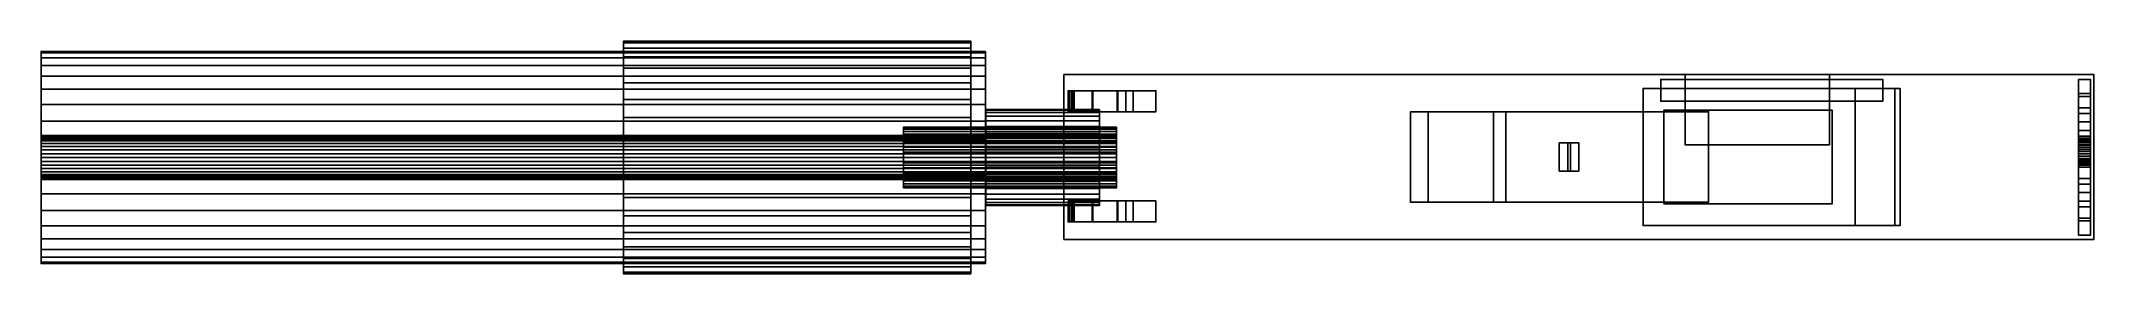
# Model space of a CAD drawing. Extents: x -1.03 to 0.84, y -0.11 to 0.11.
import ezdxf

# ---------------------------------------------------------------- set-up
doc = ezdxf.new("R2010")
doc.units = 0
for name, color, linetype in [('CARGADOR', 88, 'CONTINUOUS'), ('CUBO_5', 88, 'CONTINUOUS'), ('CUERPO', 88, 'CONTINUOUS'), ('GATILLO', 88, 'CONTINUOUS'), ('SILENCIADOOR_1', 88, 'CONTINUOUS')]:
    doc.layers.add(name, color=color, linetype=linetype)

msp = doc.modelspace()

# ---------------------------------------------------------------- meshes
at = {"layer": 'CARGADOR'}
mesh = msp.add_polyface(dxfattribs=at)
corners = [(0.4515, -0.0427, 1.2706), (0.4515, -0.0427, 2.0123), (0.6052, -0.0427, 1.2706), (0.6052, -0.0427, 2.0123), (0.6052, 0.0427, 1.2706), (0.6052, 0.0427, 2.0123), (0.4515, 0.0427, 1.2706), (0.4515, 0.0427, 2.0123)]
mesh.append_faces([[corners[k] for k in face] for face in [(0, 1, 3, 2), (2, 3, 5, 4), (4, 5, 7, 6), (6, 7, 1, 0), (1, 7, 5, 3), (6, 0, 2, 4)]])
at = {"layer": 'CUBO_5'}
mesh = msp.add_polyface(dxfattribs=at)
corners = [(0.4489, 0.0509, 2.184), (0.4489, 0.0509, 2.2542), (0.6512, 0.0509, 2.184), (0.6512, 0.0509, 2.2542), (0.6512, 0.0708, 2.184), (0.6512, 0.0708, 2.2542), (0.4489, 0.0708, 2.184), (0.4489, 0.0708, 2.2542)]
mesh.append_faces([[corners[k] for k in face] for face in [(0, 1, 3, 2), (2, 3, 5, 4), (4, 5, 7, 6), (6, 7, 1, 0), (1, 7, 5, 3), (6, 0, 2, 4)]])
at = {"layer": 'CUERPO'}
mesh = msp.add_polyface(dxfattribs=at)
corners = [(-0.0953, 0.0752, 2.3186), (-0.0953, -0.0752, 2.3186), (-0.0953, -0.0752, 2.0822), (-0.0953, 0.0752, 2.0822), (-0.1665, -0.0005, 2.2423), (-0.063, -0.0005, 2.2423), (-0.063, -0.0081, 2.2416), (-0.1665, -0.0081, 2.2416), (-0.063, -0.0005, 2.2423), (-0.063, -0.0005, 2.2186), (-0.063, -0.004, 2.2183), (-0.063, -0.0081, 2.2416), (-0.063, -0.0005, 2.2186), (-0.1665, -0.0005, 2.2186), (-0.1665, -0.004, 2.2183), (-0.063, -0.004, 2.2183), (-0.063, -0.0155, 2.2397), (-0.1665, -0.0155, 2.2397), (-0.063, -0.0074, 2.2174), (-0.063, -0.0155, 2.2397), (-0.1665, -0.0074, 2.2174), (-0.063, -0.0074, 2.2174), (-0.063, -0.0224, 2.2364), (-0.1665, -0.0224, 2.2364), (-0.063, -0.0105, 2.2159), (-0.063, -0.0224, 2.2364), (-0.1665, -0.0105, 2.2159), (-0.063, -0.0105, 2.2159), (-0.063, -0.0286, 2.2321), (-0.1665, -0.0286, 2.2321), (-0.063, -0.0134, 2.2139), (-0.063, -0.0286, 2.2321), (-0.1665, -0.0134, 2.2139), (-0.063, -0.0134, 2.2139), (-0.063, -0.0159, 2.2114), (-0.063, -0.034, 2.2267), (-0.1665, -0.0159, 2.2114), (-0.063, -0.0159, 2.2114), (-0.1665, -0.0179, 2.2086), (-0.063, -0.0179, 2.2086), (-0.1665, -0.0194, 2.2054), (-0.063, -0.0194, 2.2054), (-0.1665, -0.0203, 2.202), (-0.063, -0.0203, 2.202), (-0.1665, -0.0206, 2.1985), (-0.063, -0.0206, 2.1985), (-0.1665, -0.0203, 2.195), (-0.063, -0.0203, 2.195), (-0.1665, -0.0194, 2.1917), (-0.063, -0.0194, 2.1917), (-0.1665, -0.0179, 2.1885), (-0.063, -0.0179, 2.1885), (-0.1665, -0.0159, 2.1856), (-0.063, -0.0159, 2.1856), (-0.063, -0.034, 2.1704), (-0.063, -0.0159, 2.1856), (-0.063, -0.0134, 2.1831), (-0.063, -0.0286, 2.165), (-0.1665, -0.0134, 2.1831), (-0.063, -0.0134, 2.1831), (-0.063, -0.0105, 2.1811), (-0.063, -0.0224, 2.1606), (-0.1665, -0.0105, 2.1811), (-0.063, -0.0105, 2.1811), (-0.1665, -0.0224, 2.1606), (-0.063, -0.0224, 2.1606), (-0.063, -0.0155, 2.1574), (-0.1665, -0.0155, 2.1574), (-0.063, -0.0074, 2.1796), (-0.063, -0.0155, 2.1574), (-0.1665, -0.0074, 2.1796), (-0.063, -0.0074, 2.1796), (-0.063, -0.0081, 2.1554), (-0.1665, -0.0081, 2.1554), (-0.063, -0.004, 2.1787), (-0.063, -0.0081, 2.1554), (-0.1665, -0.004, 2.1787), (-0.063, -0.004, 2.1787), (-0.063, -0.0005, 2.1547), (-0.1665, -0.0005, 2.1547), (-0.063, -0.0005, 2.1784), (-0.063, -0.0005, 2.1547), (-0.1665, -0.0005, 2.1784), (-0.063, -0.0005, 2.1784)]
mesh.append_faces([[corners[k] for k in face] for face in [(0, 1, 2, 3), (4, 5, 6, 7), (8, 9, 10, 11), (12, 13, 14, 15), (7, 6, 16, 17), (11, 10, 18, 19), (15, 14, 20, 21), (17, 16, 22, 23), (19, 18, 24, 25), (21, 20, 26, 27), (23, 22, 28, 29), (25, 24, 30, 31), (27, 26, 32, 33), (31, 30, 34, 35), (33, 32, 36, 37), (37, 36, 38, 39), (39, 38, 40, 41), (41, 40, 42, 43), (43, 42, 44, 45), (45, 44, 46, 47), (47, 46, 48, 49), (49, 48, 50, 51), (51, 50, 52, 53), (54, 55, 56, 57), (53, 52, 58, 59), (57, 56, 60, 61), (59, 58, 62, 63), (64, 65, 66, 67), (61, 60, 68, 69), (63, 62, 70, 71), (67, 66, 72, 73), (69, 68, 74, 75), (71, 70, 76, 77), (73, 72, 78, 79), (75, 74, 80, 81), (77, 76, 82, 83)]])
mesh = msp.add_polyface(dxfattribs=at)
corners = [(-0.0953, -0.0752, 2.3186), (0.8438, -0.0752, 2.3186), (0.8438, -0.0752, 2.0822), (-0.0953, -0.0752, 2.0822), (0.8438, 0.0752, 2.0822), (-0.0953, 0.0752, 2.0822), (0.4711, 0.0752, 2.2545), (0.6028, 0.0752, 2.2545), (-0.0953, 0.0752, 2.3186), (0.4711, 0.0752, 2.1869), (0.8438, 0.0752, 2.3186), (-0.0469, 0.0413, 2.3444), (-0.0321, 0.0413, 2.3389), (-0.0115, 0.0413, 2.3156), (-0.0543, 0.0413, 2.3236), (-0.039, 0.0413, 2.2949), (-0.0616, 0.0413, 2.3028), (-0.0616, 0.0605, 2.3028), (-0.039, 0.0605, 2.2949), (-0.0115, 0.0605, 2.3156), (-0.0543, 0.0605, 2.3236), (-0.0321, 0.0605, 2.3389), (-0.0469, 0.0605, 2.3444), (-0.0463, 0.0605, 2.2741), (-0.0463, 0.0413, 2.2741), (-0.0469, -0.0592, 2.3444), (-0.0321, -0.0592, 2.3389), (-0.0115, -0.0592, 2.3156), (-0.0543, -0.0592, 2.3236), (-0.039, -0.0592, 2.2949), (-0.0616, -0.0592, 2.3028), (-0.0616, -0.04, 2.3028), (-0.039, -0.04, 2.2949), (-0.0115, -0.04, 2.3156), (-0.0543, -0.04, 2.3236), (-0.0321, -0.04, 2.3389), (-0.0469, -0.04, 2.3444), (-0.0463, -0.04, 2.2741), (-0.0463, -0.0592, 2.2741), (-0.0473, -0.0281, 2.1985), (-0.0473, -0.0206, 2.1985), (-0.0473, -0.0203, 2.195), (-0.0473, -0.0277, 2.1937), (-0.0473, -0.0194, 2.1917), (-0.0473, -0.0265, 2.1891), (-0.0473, -0.0179, 2.1885), (-0.0473, -0.0244, 2.1847), (-0.0473, -0.0159, 2.1856), (-0.0473, -0.0217, 2.1808), (-0.0473, -0.0134, 2.1831), (-0.0473, -0.0183, 2.1774), (-0.0473, -0.0105, 2.1811), (-0.0473, -0.0143, 2.1746), (-0.0473, -0.0074, 2.1796), (-0.0473, -0.0099, 2.1726), (-0.0473, -0.004, 2.1787), (-0.0473, -0.0053, 2.1713), (-0.0473, -0.0005, 2.1784), (-0.0473, -0.0005, 2.1709), (0.2208, -0.0413, 2.1042), (0.2369, -0.0413, 2.1131), (0.3076, -0.0413, 1.9835), (0.2965, -0.0413, 1.9688), (0.2965, 0.0413, 1.9688), (0.3076, 0.0413, 1.9835), (0.2369, 0.0413, 2.1131), (0.2208, 0.0413, 2.1042), (0.4925, -0.0413, 1.9616), (0.4925, 0.0413, 1.9616)]
mesh.append_faces([[corners[k] for k in face] for face in [(0, 1, 2, 3), (3, 2, 4, 5), (6, 7, 8, 8), (9, 6, 8, 5), (8, 10, 1, 0), (11, 12, 13, 14), (14, 13, 15, 16), (17, 18, 19, 20), (20, 19, 21, 22), (22, 21, 12, 11), (12, 21, 19, 13), (13, 19, 18, 15), (15, 18, 23, 24), (25, 26, 27, 28), (28, 27, 29, 30), (31, 32, 33, 34), (34, 33, 35, 36), (36, 35, 26, 25), (26, 35, 33, 27), (27, 33, 32, 29), (29, 32, 37, 38), (39, 40, 41, 42), (42, 41, 43, 44), (44, 43, 45, 46), (46, 45, 47, 48), (48, 47, 49, 50), (50, 49, 51, 52), (52, 51, 53, 54), (54, 53, 55, 56), (56, 55, 57, 58), (59, 60, 61, 62), (63, 64, 65, 66), (66, 65, 60, 59), (60, 65, 64, 61), (66, 59, 62, 63), (63, 62, 67, 68)]])
mesh = msp.add_polyface(dxfattribs=at)
corners = [(0.8438, 0.0752, 2.3186), (-0.0953, 0.0752, 2.3186), (0.6028, 0.0752, 2.2545), (0.8438, 0.0752, 2.0822), (0.6028, 0.0752, 2.1869), (0.4711, 0.0752, 2.1869), (-0.0953, 0.0752, 2.0822), (0.4711, 0.0112, 2.2545), (0.4711, 0.0112, 2.1869), (0.6028, 0.0112, 2.1869), (0.6028, 0.0112, 2.2545), (0.6028, 0.0752, 2.1869), (0.6028, 0.0752, 2.2545), (0.4711, 0.0752, 2.2545), (0.4711, 0.0752, 2.1869), (0.8296, -0.0066, 2.2463), (0.8296, 0.0088, 2.2605), (0.8296, -0.0041, 2.2746), (0.8296, -0.0196, 2.2604), (0.8296, -0.017, 2.2887), (0.8296, -0.0325, 2.2745), (0.8296, -0.0299, 2.3027), (0.8296, -0.0454, 2.2885), (0.8296, -0.0428, 2.3168), (0.8296, -0.0583, 2.3026), (0.8296, -0.0557, 2.3309), (0.8296, -0.0712, 2.3166), (0.8296, 0.0243, 2.2747), (0.8296, 0.0114, 2.2888), (0.2965, -0.0413, 1.9688), (0.3076, -0.0413, 1.9835), (0.4925, -0.0413, 1.98), (0.4925, -0.0413, 1.9616), (0.4925, 0.0413, 1.98), (0.4925, 0.0413, 1.9616), (0.3076, 0.0413, 1.9835), (0.2965, 0.0413, 1.9688), (0.4327, -0.0626, 2.1599), (0.6623, -0.0626, 2.1566), (0.6623, -0.0626, 2.0822), (0.4327, -0.0626, 2.0688), (0.626, -0.0626, 1.9777), (0.4327, -0.0626, 1.9777), (0.6671, -0.0626, 1.8865), (0.4327, -0.0626, 1.8865), (0.6671, -0.0626, 1.7525), (0.4327, -0.0626, 1.7525), (0.6671, 0.0626, 1.7525), (0.4327, 0.0626, 1.7525), (0.6671, 0.0626, 1.8865), (0.4327, 0.0626, 1.8865), (0.626, 0.0626, 1.9777), (0.4327, 0.0626, 1.9777), (0.6623, 0.0626, 2.0822), (0.4327, 0.0626, 2.0688), (0.6623, 0.0626, 2.1566), (0.4327, 0.0626, 2.1599)]
mesh.append_faces([[corners[k] for k in face] for face in [(0, 1, 2, 2), (3, 0, 2, 4), (5, 6, 3, 4), (7, 8, 9, 10), (9, 11, 12, 10), (7, 13, 14, 8), (10, 12, 13, 7), (8, 14, 11, 9), (15, 16, 17, 18), (18, 17, 19, 20), (20, 19, 21, 22), (22, 21, 23, 24), (24, 23, 25, 26), (16, 27, 28, 17), (29, 30, 31, 32), (32, 31, 33, 34), (34, 33, 35, 36), (30, 35, 33, 31), (37, 38, 39, 40), (40, 39, 41, 42), (42, 41, 43, 44), (44, 43, 45, 46), (46, 45, 47, 48), (48, 47, 49, 50), (50, 49, 51, 52), (52, 51, 53, 54), (54, 53, 55, 56), (56, 55, 38, 37), (38, 55, 53, 39), (39, 53, 51, 41), (41, 51, 49, 43), (43, 49, 47, 45), (56, 37, 40, 54), (54, 40, 42, 52), (52, 42, 44, 50), (50, 44, 46, 48)]])
mesh = msp.add_polyface(dxfattribs=at)
corners = [(0.8438, -0.0752, 2.3186), (0.8438, 0.0752, 2.3186), (0.8438, 0.0752, 2.0822), (0.8438, -0.0752, 2.0822), (0.8296, -0.0093, 2.3735), (0.8296, 0.005, 2.3776), (0.8408, 0.005, 2.3776), (0.8408, -0.0093, 2.3735), (0.8408, -0.0196, 2.2604), (0.8408, -0.0041, 2.2746), (0.8408, 0.0088, 2.2605), (0.8408, -0.0066, 2.2463), (0.8408, -0.017, 2.2887), (0.8408, -0.0015, 2.3029), (0.8408, 0.0114, 2.2888), (0.8408, -0.0144, 2.3169), (0.8408, 0.001, 2.3311), (0.8408, 0.014, 2.3171), (0.8408, -0.0119, 2.3452), (0.8408, -0.0057, 2.3492), (0.8408, -0.0045, 2.3475), (0.8408, -0.003, 2.346), (0.8408, -0.0013, 2.3448), (0.8408, 0.0007, 2.3439), (0.8408, 0.007, 2.3433), (0.8408, 0.0091, 2.3439), (0.8408, 0.0028, 2.3433), (0.8408, 0.0049, 2.3431), (0.8408, -0.0013, 2.366), (0.8408, -0.002, 2.3655), (0.8408, 0.0007, 2.3669), (0.8408, 0.0028, 2.3674), (0.8408, 0.0049, 2.3676), (0.8296, 0.0088, 2.2605), (0.8296, -0.0066, 2.2463), (0.8296, -0.002, 2.3655), (0.8296, -0.0013, 2.366), (0.8296, 0.0007, 2.3669), (0.8296, 0.0028, 2.3674), (0.8296, 0.0049, 2.3676), (0.8296, 0.0028, 2.3674), (0.8408, 0.0028, 2.3674), (0.8408, 0.0049, 2.3676), (0.8296, 0.0049, 2.3676), (0.8296, 0.0007, 2.3669), (0.8408, 0.0007, 2.3669), (0.8296, -0.0013, 2.366), (0.8408, -0.0013, 2.366), (0.8296, -0.002, 2.3655), (0.8408, -0.002, 2.3655), (0.8408, -0.003, 2.3648), (0.8296, -0.003, 2.3648), (0.8296, -0.0045, 2.3633), (0.8408, -0.0045, 2.3633), (0.8296, -0.0057, 2.3615), (0.8408, -0.0057, 2.3615), (0.8408, -0.0057, 2.3492), (0.8296, -0.0057, 2.3492), (0.8296, -0.0045, 2.3475), (0.8408, -0.0045, 2.3475), (0.8296, -0.003, 2.346), (0.8408, -0.003, 2.346), (0.8296, -0.0013, 2.3448), (0.8408, -0.0013, 2.3448), (0.8296, 0.0007, 2.3439), (0.8408, 0.0007, 2.3439), (0.8296, 0.0028, 2.3433), (0.8408, 0.0028, 2.3433), (0.8296, 0.0049, 2.3431), (0.8408, 0.0049, 2.3431)]
mesh.append_faces([[corners[k] for k in face] for face in [(0, 1, 2, 3), (4, 5, 6, 7), (8, 9, 10, 11), (12, 13, 14, 9), (15, 16, 17, 13), (16, 18, 19, 20), (16, 20, 21, 21), (16, 21, 22, 22), (16, 22, 23, 23), (24, 25, 16, 16), (16, 23, 26, 26), (27, 24, 16, 16), (26, 27, 16, 16), (28, 29, 7, 7), (30, 28, 7, 7), (31, 30, 7, 7), (32, 31, 7, 6), (11, 10, 33, 34), (4, 35, 36, 36), (4, 36, 37, 37), (4, 37, 38, 38), (39, 5, 4, 38), (40, 41, 42, 43), (44, 45, 41, 40), (46, 47, 45, 44), (46, 48, 47, 47), (49, 47, 50, 50), (48, 51, 50, 47), (52, 53, 50, 51), (54, 55, 53, 52), (56, 57, 58, 59), (59, 58, 60, 61), (62, 63, 61, 60), (64, 65, 63, 62), (66, 67, 65, 64), (68, 69, 67, 66)]])
mesh = msp.add_polyface(dxfattribs=at)
corners = [(-0.0861, 0.0413, 2.3515), (-0.0695, 0.0413, 2.3524), (-0.0769, 0.0413, 2.3316), (-0.0898, 0.0413, 2.3396), (-0.0842, 0.0413, 2.3108), (-0.0881, 0.0413, 2.3188), (-0.0915, 0.0413, 2.29), (-0.087, 0.0413, 2.298), (-0.0469, 0.0413, 2.3444), (-0.0543, 0.0413, 2.3236), (-0.0616, 0.0413, 2.3028), (-0.0689, 0.0413, 2.2821), (-0.0915, 0.0605, 2.29), (-0.087, 0.0605, 2.298), (-0.0689, 0.0605, 2.2821), (-0.0842, 0.0605, 2.3108), (-0.0881, 0.0605, 2.3188), (-0.0769, 0.0605, 2.3316), (-0.0898, 0.0605, 2.3396), (-0.0695, 0.0605, 2.3524), (-0.0861, 0.0605, 2.3515), (-0.0616, 0.0605, 2.3028), (-0.0543, 0.0605, 2.3236), (-0.0469, 0.0605, 2.3444), (-0.1665, 0.0277, 2.165), (-0.063, 0.0277, 2.165), (-0.063, 0.033, 2.1704), (-0.1665, 0.033, 2.1704), (-0.063, 0.0374, 2.1766), (-0.1665, 0.0374, 2.1766), (-0.063, 0.033, 2.1704), (-0.063, 0.0149, 2.1856), (-0.063, 0.0169, 2.1885), (-0.063, 0.0374, 2.1766), (-0.063, 0.0407, 2.1836), (-0.1665, 0.0407, 2.1836), (-0.063, 0.0184, 2.1917), (-0.063, 0.0407, 2.1836), (-0.063, 0.0426, 2.1909), (-0.1665, 0.0426, 2.1909), (-0.063, 0.0193, 2.195), (-0.063, 0.0426, 2.1909), (-0.063, 0.0433, 2.1985), (-0.1665, 0.0433, 2.1985), (-0.063, 0.0196, 2.1985), (-0.063, 0.0433, 2.1985), (-0.063, 0.0426, 2.2061), (-0.1665, 0.0426, 2.2061), (-0.063, 0.0193, 2.202), (-0.063, 0.0426, 2.2061), (-0.063, 0.0407, 2.2135), (-0.1665, 0.0407, 2.2135), (-0.063, 0.0184, 2.2054), (-0.063, 0.0407, 2.2135), (-0.063, 0.0374, 2.2204), (-0.1665, 0.0374, 2.2204), (-0.063, 0.0169, 2.2086), (-0.063, 0.0374, 2.2204), (-0.063, 0.033, 2.2267), (-0.1665, 0.033, 2.2267), (-0.063, 0.0149, 2.2114), (-0.063, 0.033, 2.2267), (-0.063, 0.0277, 2.2321), (-0.1665, 0.0277, 2.2321)]
mesh.append_faces([[corners[k] for k in face] for face in [(0, 1, 2, 3), (3, 2, 4, 5), (5, 4, 6, 7), (1, 8, 9, 2), (2, 9, 10, 4), (4, 10, 11, 6), (7, 6, 12, 13), (6, 11, 14, 12), (13, 12, 15, 16), (16, 15, 17, 18), (18, 17, 19, 20), (12, 14, 21, 15), (15, 21, 22, 17), (17, 22, 23, 19), (20, 19, 1, 0), (20, 0, 3, 18), (18, 3, 5, 16), (16, 5, 7, 13), (24, 25, 26, 27), (27, 26, 28, 29), (30, 31, 32, 33), (29, 28, 34, 35), (33, 32, 36, 37), (35, 34, 38, 39), (37, 36, 40, 41), (39, 38, 42, 43), (41, 40, 44, 45), (43, 42, 46, 47), (45, 44, 48, 49), (47, 46, 50, 51), (49, 48, 52, 53), (51, 50, 54, 55), (53, 52, 56, 57), (55, 54, 58, 59), (57, 56, 60, 61), (59, 58, 62, 63)]])
mesh = msp.add_polyface(dxfattribs=at)
corners = [(-0.0616, 0.0413, 2.3028), (-0.039, 0.0413, 2.2949), (-0.0463, 0.0413, 2.2741), (-0.0689, 0.0413, 2.2821), (-0.0463, 0.0605, 2.2741), (-0.0689, 0.0605, 2.2821), (-0.039, 0.0605, 2.2949), (-0.0616, 0.0605, 2.3028), (-0.0695, 0.0605, 2.3524), (-0.0469, 0.0605, 2.3444), (-0.0469, 0.0413, 2.3444), (-0.0695, 0.0413, 2.3524), (-0.0616, -0.0592, 2.3028), (-0.039, -0.0592, 2.2949), (-0.0463, -0.0592, 2.2741), (-0.0689, -0.0592, 2.2821), (-0.0463, -0.04, 2.2741), (-0.0689, -0.04, 2.2821), (-0.0769, -0.04, 2.3316), (-0.0543, -0.04, 2.3236), (-0.0469, -0.04, 2.3444), (-0.0695, -0.04, 2.3524), (-0.039, -0.04, 2.2949), (-0.0616, -0.04, 2.3028), (-0.0469, -0.0592, 2.3444), (-0.0695, -0.0592, 2.3524), (-0.0473, -0.0005, 2.1709), (-0.0473, -0.0005, 2.1784), (-0.0473, 0.003, 2.1787), (-0.0473, 0.0043, 2.1713), (-0.0473, 0.0064, 2.1796), (-0.0473, 0.009, 2.1726), (-0.0473, 0.0096, 2.1811), (-0.0473, 0.0133, 2.1746), (-0.0473, 0.0124, 2.1831), (-0.0473, 0.0173, 2.1774), (-0.0473, 0.0149, 2.1856), (-0.0473, 0.0207, 2.1808), (-0.0473, 0.0169, 2.1885), (-0.0473, 0.0234, 2.1847), (-0.0473, 0.0184, 2.1917), (-0.0473, 0.0255, 2.1891), (-0.0473, 0.0193, 2.195), (-0.0473, 0.0267, 2.1937), (-0.0473, 0.0196, 2.1985), (-0.0473, 0.0272, 2.1985), (-0.0473, 0.0193, 2.202), (-0.0473, 0.0267, 2.2033), (-0.0473, 0.0184, 2.2054), (-0.0473, 0.0255, 2.208), (-0.0473, 0.0169, 2.2086), (-0.0473, 0.0234, 2.2123), (-0.0473, 0.0149, 2.2114), (-0.0473, 0.0207, 2.2163), (-0.0473, 0.0124, 2.2139), (-0.0473, 0.0173, 2.2197), (-0.0473, 0.0096, 2.2159), (-0.0473, 0.0133, 2.2225), (-0.0473, 0.0064, 2.2174), (-0.0473, 0.009, 2.2245), (-0.0473, 0.003, 2.2183), (-0.0473, 0.0043, 2.2257), (-0.0473, -0.0005, 2.2186), (-0.0473, -0.0005, 2.2262), (-0.0473, -0.004, 2.2183), (-0.0473, -0.0053, 2.2257), (-0.0473, -0.0074, 2.2174), (-0.0473, -0.0099, 2.2245), (-0.0473, -0.0105, 2.2159), (-0.0473, -0.0143, 2.2225), (-0.0473, -0.0134, 2.2139), (-0.0473, -0.0183, 2.2197), (-0.0473, -0.0159, 2.2114), (-0.0473, -0.0217, 2.2163), (-0.0473, -0.0179, 2.2086), (-0.0473, -0.0244, 2.2123), (-0.0473, -0.0194, 2.2054), (-0.0473, -0.0265, 2.208), (-0.0473, -0.0203, 2.202), (-0.0473, -0.0277, 2.2033), (-0.0473, -0.0206, 2.1985), (-0.0473, -0.0281, 2.1985)]
mesh.append_faces([[corners[k] for k in face] for face in [(0, 1, 2, 3), (3, 2, 4, 5), (5, 4, 6, 7), (8, 9, 10, 11), (12, 13, 14, 15), (15, 14, 16, 17), (18, 19, 20, 21), (17, 16, 22, 23), (21, 20, 24, 25), (26, 27, 28, 29), (29, 28, 30, 31), (31, 30, 32, 33), (33, 32, 34, 35), (35, 34, 36, 37), (37, 36, 38, 39), (39, 38, 40, 41), (41, 40, 42, 43), (43, 42, 44, 45), (45, 44, 46, 47), (47, 46, 48, 49), (49, 48, 50, 51), (51, 50, 52, 53), (53, 52, 54, 55), (55, 54, 56, 57), (57, 56, 58, 59), (59, 58, 60, 61), (61, 60, 62, 63), (63, 62, 64, 65), (65, 64, 66, 67), (67, 66, 68, 69), (69, 68, 70, 71), (71, 70, 72, 73), (73, 72, 74, 75), (75, 74, 76, 77), (77, 76, 78, 79), (79, 78, 80, 81)]])
mesh = msp.add_polyface(dxfattribs=at)
corners = [(0.8296, -0.0041, 2.2746), (0.8296, 0.0114, 2.2888), (0.8296, -0.0015, 2.3029), (0.8296, -0.017, 2.2887), (0.8296, -0.0144, 2.3169), (0.8296, -0.0299, 2.3027), (0.8296, -0.0273, 2.331), (0.8296, -0.0428, 2.3168), (0.8296, -0.0402, 2.3451), (0.8296, -0.0557, 2.3309), (0.8296, 0.0243, 2.2747), (0.8296, 0.0398, 2.2889), (0.8296, 0.0269, 2.303), (0.8296, 0.014, 2.3171), (0.8296, 0.001, 2.3311), (0.8296, -0.0119, 2.3452), (0.8296, -0.0248, 2.3593), (0.8296, 0.0552, 2.3032), (0.8296, 0.0423, 2.3172), (0.8296, 0.0294, 2.3313), (0.8296, 0.0165, 2.3453), (0.8296, -0.0063, 2.3503), (0.8296, -0.0057, 2.3492), (0.8296, 0.0144, 2.3477), (0.8296, 0.0143, 2.3475), (0.8296, 0.0128, 2.346), (0.8296, -0.0045, 2.3475), (0.8296, -0.003, 2.346), (0.8296, 0.011, 2.3448), (0.8296, -0.0013, 2.3448), (0.8296, 0.0091, 2.3439), (0.8296, 0.0007, 2.3439), (0.8296, 0.007, 2.3433), (0.8296, 0.0028, 2.3433), (0.8296, 0.0049, 2.3431), (0.8296, -0.002, 2.3655), (0.8296, -0.0093, 2.3735), (0.8296, -0.003, 2.3648), (0.8296, -0.0066, 2.3512), (0.8296, -0.0072, 2.3532), (0.8296, -0.0045, 2.3633), (0.8296, -0.0074, 2.3554), (0.8296, -0.0057, 2.3615), (0.8296, -0.0072, 2.3575), (0.8296, -0.0066, 2.3596), (0.8296, 0.0707, 2.3174), (0.8296, 0.0578, 2.3314), (0.8296, 0.0449, 2.3455)]
mesh.append_faces([[corners[k] for k in face] for face in [(0, 1, 2, 3), (3, 2, 4, 5), (5, 4, 6, 7), (7, 6, 8, 9), (10, 11, 12, 1), (1, 12, 13, 2), (2, 13, 14, 4), (4, 14, 15, 6), (6, 15, 16, 8), (11, 17, 18, 12), (12, 18, 19, 13), (13, 19, 20, 14), (21, 15, 22, 22), (20, 23, 24, 24), (20, 24, 25, 14), (22, 15, 14, 26), (27, 26, 14, 14), (14, 25, 28, 28), (29, 27, 14, 14), (14, 28, 30, 30), (31, 29, 14, 14), (14, 30, 32, 32), (33, 31, 14, 14), (14, 32, 34, 34), (14, 34, 33, 33), (35, 36, 16, 37), (16, 15, 21, 38), (16, 38, 39, 39), (40, 37, 16, 16), (16, 39, 41, 41), (42, 40, 16, 16), (16, 41, 43, 43), (44, 42, 16, 16), (43, 44, 16, 16), (17, 45, 46, 18), (18, 46, 47, 19)]])
mesh = msp.add_polyface(dxfattribs=at)
corners = [(0.8408, 0.0114, 2.2888), (0.8408, 0.0269, 2.303), (0.8408, 0.0398, 2.2889), (0.8408, 0.0243, 2.2747), (0.8408, 0.014, 2.3171), (0.8408, 0.0294, 2.3313), (0.8408, 0.0423, 2.3172), (0.8408, 0.0552, 2.3032), (0.8408, 0.032, 2.3595), (0.8408, 0.0165, 2.3453), (0.8408, 0.0144, 2.3477), (0.8408, 0.0155, 2.3492), (0.8408, 0.0164, 2.3512), (0.8408, 0.017, 2.3532), (0.8408, 0.0143, 2.3633), (0.8408, 0.0128, 2.3648), (0.8408, 0.0191, 2.3736), (0.8408, 0.0171, 2.3554), (0.8408, 0.0155, 2.3615), (0.8408, 0.017, 2.3575), (0.8408, 0.0164, 2.3596), (0.8408, 0.0449, 2.3455), (0.8408, 0.0578, 2.3314), (0.8408, 0.0707, 2.3174), (0.8296, 0.0398, 2.2889), (0.8296, 0.0243, 2.2747), (0.8296, 0.0552, 2.3032), (0.8296, 0.0707, 2.3174), (0.8296, 0.0294, 2.3313), (0.8296, 0.0449, 2.3455), (0.8296, 0.032, 2.3595), (0.8296, 0.0165, 2.3453), (0.8296, 0.0155, 2.3492), (0.8296, 0.0144, 2.3477), (0.8296, 0.0164, 2.3512), (0.8296, 0.0191, 2.3736), (0.8296, 0.011, 2.366), (0.8296, 0.0128, 2.3648), (0.8296, 0.017, 2.3532), (0.8296, 0.0143, 2.3633), (0.8296, 0.0171, 2.3554), (0.8296, 0.0155, 2.3615), (0.8296, 0.017, 2.3575), (0.8296, 0.0164, 2.3596), (0.8296, 0.0578, 2.3314), (0.8296, 0.0171, 2.3554), (0.8408, 0.0171, 2.3554), (0.8408, 0.017, 2.3532), (0.8296, 0.017, 2.3532), (0.8296, 0.017, 2.3575), (0.8408, 0.017, 2.3575), (0.8296, 0.0164, 2.3596), (0.8408, 0.0164, 2.3596)]
mesh.append_faces([[corners[k] for k in face] for face in [(0, 1, 2, 3), (4, 5, 6, 1), (1, 6, 7, 2), (8, 9, 10, 11), (8, 11, 12, 12), (8, 12, 13, 13), (14, 15, 16, 8), (8, 13, 17, 17), (18, 14, 8, 8), (8, 17, 19, 19), (20, 18, 8, 8), (19, 20, 8, 8), (9, 8, 21, 5), (5, 21, 22, 6), (6, 22, 23, 7), (3, 2, 24, 25), (2, 7, 26, 24), (7, 23, 27, 26), (28, 29, 30, 31), (32, 33, 31, 30), (34, 32, 30, 30), (30, 35, 36, 37), (38, 34, 30, 30), (30, 37, 39, 39), (40, 38, 30, 30), (30, 39, 41, 41), (42, 40, 30, 30), (30, 41, 43, 43), (30, 43, 42, 42), (35, 30, 8, 16), (30, 29, 21, 8), (29, 44, 22, 21), (44, 27, 23, 22), (45, 46, 47, 48), (49, 50, 46, 45), (51, 52, 50, 49)]])
mesh = msp.add_polyface(dxfattribs=at)
corners = [(-0.1665, -0.0005, 2.1784), (-0.1665, -0.0005, 2.1547), (-0.1665, 0.0071, 2.1554), (-0.1665, 0.003, 2.1787), (-0.1665, 0.0145, 2.1574), (-0.1665, 0.0064, 2.1796), (-0.1665, 0.0214, 2.1606), (-0.1665, 0.0096, 2.1811), (-0.1665, 0.0277, 2.165), (-0.1665, 0.0124, 2.1831), (-0.1665, 0.033, 2.1704), (-0.1665, 0.0149, 2.1856), (-0.1665, 0.0374, 2.1766), (-0.1665, 0.0169, 2.1885), (-0.1665, 0.0407, 2.1836), (-0.1665, 0.0184, 2.1917), (-0.1665, 0.0426, 2.1909), (-0.1665, 0.0193, 2.195), (-0.1665, 0.0433, 2.1985), (-0.1665, 0.0196, 2.1985), (-0.1665, 0.0426, 2.2061), (-0.1665, 0.0193, 2.202), (-0.1665, 0.0407, 2.2135), (-0.1665, 0.0184, 2.2054), (-0.1665, 0.0374, 2.2204), (-0.1665, 0.0169, 2.2086), (-0.1665, 0.033, 2.2267), (-0.1665, 0.0149, 2.2114), (-0.1665, 0.0277, 2.2321), (-0.1665, 0.0124, 2.2139), (-0.1665, 0.0214, 2.2364), (-0.1665, 0.0096, 2.2159), (-0.1665, 0.0145, 2.2397), (-0.1665, 0.0064, 2.2174), (-0.1665, 0.0071, 2.2416), (-0.1665, 0.003, 2.2183), (-0.1665, -0.0005, 2.2423), (-0.1665, -0.0005, 2.2186), (-0.1665, -0.0081, 2.2416), (-0.1665, -0.004, 2.2183), (-0.1665, -0.0155, 2.2397), (-0.1665, -0.0074, 2.2174), (-0.1665, -0.0224, 2.2364), (-0.1665, -0.0105, 2.2159), (-0.1665, -0.0286, 2.2321), (-0.1665, -0.0134, 2.2139), (-0.1665, -0.034, 2.2267), (-0.1665, -0.0159, 2.2114), (-0.1665, -0.0384, 2.2204), (-0.1665, -0.0179, 2.2086), (-0.1665, -0.0416, 2.2135), (-0.1665, -0.0194, 2.2054), (-0.1665, -0.0436, 2.2061), (-0.1665, -0.0203, 2.202), (-0.1665, -0.0443, 2.1985), (-0.1665, -0.0206, 2.1985), (-0.1665, -0.0436, 2.1909), (-0.1665, -0.0203, 2.195), (-0.1665, -0.0416, 2.1836), (-0.1665, -0.0194, 2.1917), (-0.1665, -0.0384, 2.1766), (-0.1665, -0.0179, 2.1885), (-0.1665, -0.034, 2.1704), (-0.1665, -0.0159, 2.1856), (-0.1665, -0.0286, 2.165), (-0.1665, -0.0134, 2.1831), (-0.1665, -0.0224, 2.1606), (-0.1665, -0.0105, 2.1811), (-0.1665, -0.0155, 2.1574), (-0.1665, -0.0074, 2.1796), (-0.1665, -0.0081, 2.1554), (-0.1665, -0.004, 2.1787)]
mesh.append_faces([[corners[k] for k in face] for face in [(0, 1, 2, 3), (3, 2, 4, 5), (5, 4, 6, 7), (7, 6, 8, 9), (9, 8, 10, 11), (11, 10, 12, 13), (13, 12, 14, 15), (15, 14, 16, 17), (17, 16, 18, 19), (19, 18, 20, 21), (21, 20, 22, 23), (23, 22, 24, 25), (25, 24, 26, 27), (27, 26, 28, 29), (29, 28, 30, 31), (31, 30, 32, 33), (33, 32, 34, 35), (35, 34, 36, 37), (37, 36, 38, 39), (39, 38, 40, 41), (41, 40, 42, 43), (43, 42, 44, 45), (45, 44, 46, 47), (47, 46, 48, 49), (49, 48, 50, 51), (51, 50, 52, 53), (53, 52, 54, 55), (55, 54, 56, 57), (57, 56, 58, 59), (59, 58, 60, 61), (61, 60, 62, 63), (63, 62, 64, 65), (65, 64, 66, 67), (67, 66, 68, 69), (69, 68, 70, 71), (71, 70, 1, 0)]])
mesh = msp.add_polyface(dxfattribs=at)
corners = [(-0.2417, -0.0005, 2.1784), (-0.2417, -0.0005, 2.1709), (-0.2417, 0.0043, 2.1713), (-0.2417, 0.003, 2.1787), (-0.2417, 0.009, 2.1726), (-0.2417, 0.0064, 2.1796), (-0.2417, 0.0133, 2.1746), (-0.2417, 0.0096, 2.1811), (-0.2417, 0.0173, 2.1774), (-0.2417, 0.0124, 2.1831), (-0.2417, 0.0207, 2.1808), (-0.2417, 0.0149, 2.1856), (-0.2417, 0.0234, 2.1847), (-0.2417, 0.0169, 2.1885), (-0.2417, 0.0255, 2.1891), (-0.2417, 0.0184, 2.1917), (-0.2417, 0.0267, 2.1937), (-0.2417, 0.0193, 2.195), (-0.2417, 0.0272, 2.1985), (-0.2417, 0.0196, 2.1985), (-0.2417, 0.0267, 2.2033), (-0.2417, 0.0193, 2.202), (-0.2417, 0.0255, 2.208), (-0.2417, 0.0184, 2.2054), (-0.2417, 0.0234, 2.2123), (-0.2417, 0.0169, 2.2086), (-0.2417, 0.0207, 2.2163), (-0.2417, 0.0149, 2.2114), (-0.2417, 0.0173, 2.2197), (-0.2417, 0.0124, 2.2139), (-0.2417, 0.0133, 2.2225), (-0.2417, 0.0096, 2.2159), (-0.2417, 0.009, 2.2245), (-0.2417, 0.0064, 2.2174), (-0.2417, 0.0043, 2.2257), (-0.2417, 0.003, 2.2183), (-0.2417, -0.0005, 2.2262), (-0.2417, -0.0005, 2.2186), (-0.2417, -0.0053, 2.2257), (-0.2417, -0.004, 2.2183), (-0.2417, -0.0099, 2.2245), (-0.2417, -0.0074, 2.2174), (-0.2417, -0.0143, 2.2225), (-0.2417, -0.0105, 2.2159), (-0.2417, -0.0183, 2.2197), (-0.2417, -0.0134, 2.2139), (-0.2417, -0.0217, 2.2163), (-0.2417, -0.0159, 2.2114), (-0.2417, -0.0244, 2.2123), (-0.2417, -0.0179, 2.2086), (-0.2417, -0.0265, 2.208), (-0.2417, -0.0194, 2.2054), (-0.2417, -0.0277, 2.2033), (-0.2417, -0.0203, 2.202), (-0.2417, -0.0281, 2.1985), (-0.2417, -0.0206, 2.1985), (-0.2417, -0.0277, 2.1937), (-0.2417, -0.0203, 2.195), (-0.2417, -0.0265, 2.1891), (-0.2417, -0.0194, 2.1917), (-0.2417, -0.0244, 2.1847), (-0.2417, -0.0179, 2.1885), (-0.2417, -0.0217, 2.1808), (-0.2417, -0.0159, 2.1856), (-0.2417, -0.0183, 2.1774), (-0.2417, -0.0134, 2.1831), (-0.2417, -0.0143, 2.1746), (-0.2417, -0.0105, 2.1811), (-0.2417, -0.0099, 2.1726), (-0.2417, -0.0074, 2.1796), (-0.2417, -0.0053, 2.1713), (-0.2417, -0.004, 2.1787)]
mesh.append_faces([[corners[k] for k in face] for face in [(0, 1, 2, 3), (3, 2, 4, 5), (5, 4, 6, 7), (7, 6, 8, 9), (9, 8, 10, 11), (11, 10, 12, 13), (13, 12, 14, 15), (15, 14, 16, 17), (17, 16, 18, 19), (19, 18, 20, 21), (21, 20, 22, 23), (23, 22, 24, 25), (25, 24, 26, 27), (27, 26, 28, 29), (29, 28, 30, 31), (31, 30, 32, 33), (33, 32, 34, 35), (35, 34, 36, 37), (37, 36, 38, 39), (39, 38, 40, 41), (41, 40, 42, 43), (43, 42, 44, 45), (45, 44, 46, 47), (47, 46, 48, 49), (49, 48, 50, 51), (51, 50, 52, 53), (53, 52, 54, 55), (55, 54, 56, 57), (57, 56, 58, 59), (59, 58, 60, 61), (61, 60, 62, 63), (63, 62, 64, 65), (65, 64, 66, 67), (67, 66, 68, 69), (69, 68, 70, 71), (71, 70, 1, 0)]])
mesh = msp.add_polyface(dxfattribs=at)
corners = [(-0.2417, -0.0005, 2.1709), (-0.0473, -0.0005, 2.1709), (-0.0473, 0.0043, 2.1713), (-0.2417, 0.0043, 2.1713), (-0.0473, -0.0005, 2.1784), (-0.2417, -0.0005, 2.1784), (-0.2417, 0.003, 2.1787), (-0.0473, 0.003, 2.1787), (-0.0473, 0.009, 2.1726), (-0.2417, 0.009, 2.1726), (-0.2417, 0.0064, 2.1796), (-0.0473, 0.0064, 2.1796), (-0.0473, 0.0133, 2.1746), (-0.2417, 0.0133, 2.1746), (-0.2417, 0.0096, 2.1811), (-0.0473, 0.0096, 2.1811), (-0.0473, 0.0173, 2.1774), (-0.2417, 0.0173, 2.1774), (-0.2417, 0.0124, 2.1831), (-0.0473, 0.0124, 2.1831), (-0.0473, 0.0207, 2.1808), (-0.2417, 0.0207, 2.1808), (-0.2417, 0.0149, 2.1856), (-0.0473, 0.0149, 2.1856), (-0.0473, 0.0234, 2.1847), (-0.2417, 0.0234, 2.1847), (-0.2417, 0.0169, 2.1885), (-0.0473, 0.0169, 2.1885), (-0.0473, 0.0255, 2.1891), (-0.2417, 0.0255, 2.1891), (-0.2417, 0.0184, 2.1917), (-0.0473, 0.0184, 2.1917), (-0.0473, 0.0267, 2.1937), (-0.2417, 0.0267, 2.1937), (-0.2417, 0.0193, 2.195), (-0.0473, 0.0193, 2.195), (-0.0473, 0.0272, 2.1985), (-0.2417, 0.0272, 2.1985), (-0.2417, 0.0196, 2.1985), (-0.0473, 0.0196, 2.1985), (-0.0473, 0.0267, 2.2033), (-0.2417, 0.0267, 2.2033), (-0.2417, 0.0193, 2.202), (-0.0473, 0.0193, 2.202), (-0.0473, 0.0255, 2.208), (-0.2417, 0.0255, 2.208), (-0.2417, 0.0184, 2.2054), (-0.0473, 0.0184, 2.2054), (-0.0473, 0.0234, 2.2123), (-0.2417, 0.0234, 2.2123), (-0.2417, 0.0169, 2.2086), (-0.0473, 0.0169, 2.2086), (-0.0473, 0.0207, 2.2163), (-0.2417, 0.0207, 2.2163), (-0.2417, 0.0149, 2.2114), (-0.0473, 0.0149, 2.2114), (-0.0473, 0.0173, 2.2197), (-0.2417, 0.0173, 2.2197), (-0.2417, 0.0124, 2.2139), (-0.0473, 0.0124, 2.2139), (-0.0473, 0.0133, 2.2225), (-0.2417, 0.0133, 2.2225), (-0.2417, 0.0096, 2.2159), (-0.0473, 0.0096, 2.2159), (-0.0473, 0.009, 2.2245), (-0.2417, 0.009, 2.2245), (-0.2417, 0.0064, 2.2174), (-0.0473, 0.0064, 2.2174), (-0.0473, 0.0043, 2.2257), (-0.2417, 0.0043, 2.2257), (-0.2417, 0.003, 2.2183), (-0.0473, 0.003, 2.2183), (-0.0473, -0.0005, 2.2262), (-0.2417, -0.0005, 2.2262), (-0.2417, -0.0005, 2.2186), (-0.0473, -0.0005, 2.2186)]
mesh.append_faces([[corners[k] for k in face] for face in [(0, 1, 2, 3), (4, 5, 6, 7), (3, 2, 8, 9), (7, 6, 10, 11), (9, 8, 12, 13), (11, 10, 14, 15), (13, 12, 16, 17), (15, 14, 18, 19), (17, 16, 20, 21), (19, 18, 22, 23), (21, 20, 24, 25), (23, 22, 26, 27), (25, 24, 28, 29), (27, 26, 30, 31), (29, 28, 32, 33), (31, 30, 34, 35), (33, 32, 36, 37), (35, 34, 38, 39), (37, 36, 40, 41), (39, 38, 42, 43), (41, 40, 44, 45), (43, 42, 46, 47), (45, 44, 48, 49), (47, 46, 50, 51), (49, 48, 52, 53), (51, 50, 54, 55), (53, 52, 56, 57), (55, 54, 58, 59), (57, 56, 60, 61), (59, 58, 62, 63), (61, 60, 64, 65), (63, 62, 66, 67), (65, 64, 68, 69), (67, 66, 70, 71), (69, 68, 72, 73), (71, 70, 74, 75)]])
mesh = msp.add_polyface(dxfattribs=at)
corners = [(-0.1665, -0.0005, 2.1547), (-0.063, -0.0005, 2.1547), (-0.063, 0.0071, 2.1554), (-0.1665, 0.0071, 2.1554), (-0.063, -0.0005, 2.1547), (-0.063, -0.0005, 2.1784), (-0.063, 0.003, 2.1787), (-0.063, 0.0071, 2.1554), (-0.063, -0.0005, 2.1784), (-0.1665, -0.0005, 2.1784), (-0.1665, 0.003, 2.1787), (-0.063, 0.003, 2.1787), (-0.063, 0.0145, 2.1574), (-0.1665, 0.0145, 2.1574), (-0.063, 0.0064, 2.1796), (-0.063, 0.0145, 2.1574), (-0.1665, 0.0064, 2.1796), (-0.063, 0.0064, 2.1796), (-0.063, 0.0214, 2.1606), (-0.1665, 0.0214, 2.1606), (-0.063, 0.0096, 2.1811), (-0.063, 0.0214, 2.1606), (-0.1665, 0.0096, 2.1811), (-0.063, 0.0096, 2.1811), (-0.063, 0.0277, 2.165), (-0.1665, 0.0277, 2.165), (-0.063, 0.0124, 2.1831), (-0.063, 0.0277, 2.165), (-0.1665, 0.0124, 2.1831), (-0.063, 0.0124, 2.1831), (-0.063, 0.0149, 2.1856), (-0.063, 0.033, 2.1704), (-0.1665, 0.0149, 2.1856), (-0.063, 0.0149, 2.1856), (-0.1665, 0.0169, 2.1885), (-0.063, 0.0169, 2.1885), (-0.1665, 0.0184, 2.1917), (-0.063, 0.0184, 2.1917), (-0.1665, 0.0193, 2.195), (-0.063, 0.0193, 2.195), (-0.1665, 0.0196, 2.1985), (-0.063, 0.0196, 2.1985), (-0.1665, 0.0193, 2.202), (-0.063, 0.0193, 2.202), (-0.1665, 0.0184, 2.2054), (-0.063, 0.0184, 2.2054), (-0.1665, 0.0169, 2.2086), (-0.063, 0.0169, 2.2086), (-0.1665, 0.0149, 2.2114), (-0.063, 0.0149, 2.2114), (-0.063, 0.033, 2.2267), (-0.063, 0.0149, 2.2114), (-0.063, 0.0124, 2.2139), (-0.063, 0.0277, 2.2321), (-0.1665, 0.0124, 2.2139), (-0.063, 0.0124, 2.2139), (-0.1665, 0.0277, 2.2321), (-0.063, 0.0277, 2.2321), (-0.063, 0.0214, 2.2364), (-0.1665, 0.0214, 2.2364), (-0.063, 0.0096, 2.2159), (-0.063, 0.0214, 2.2364), (-0.1665, 0.0096, 2.2159), (-0.063, 0.0096, 2.2159), (-0.063, 0.0145, 2.2397), (-0.1665, 0.0145, 2.2397), (-0.063, 0.0064, 2.2174), (-0.063, 0.0145, 2.2397), (-0.1665, 0.0064, 2.2174), (-0.063, 0.0064, 2.2174), (-0.063, 0.0071, 2.2416), (-0.1665, 0.0071, 2.2416), (-0.063, 0.003, 2.2183), (-0.063, 0.0071, 2.2416), (-0.1665, 0.003, 2.2183), (-0.063, 0.003, 2.2183), (-0.063, -0.0005, 2.2423), (-0.1665, -0.0005, 2.2423), (-0.063, -0.0005, 2.2186), (-0.063, -0.0005, 2.2423), (-0.1665, -0.0005, 2.2186), (-0.063, -0.0005, 2.2186)]
mesh.append_faces([[corners[k] for k in face] for face in [(0, 1, 2, 3), (4, 5, 6, 7), (8, 9, 10, 11), (3, 2, 12, 13), (7, 6, 14, 15), (11, 10, 16, 17), (13, 12, 18, 19), (15, 14, 20, 21), (17, 16, 22, 23), (19, 18, 24, 25), (21, 20, 26, 27), (23, 22, 28, 29), (27, 26, 30, 31), (29, 28, 32, 33), (33, 32, 34, 35), (35, 34, 36, 37), (37, 36, 38, 39), (39, 38, 40, 41), (41, 40, 42, 43), (43, 42, 44, 45), (45, 44, 46, 47), (47, 46, 48, 49), (50, 51, 52, 53), (49, 48, 54, 55), (56, 57, 58, 59), (53, 52, 60, 61), (55, 54, 62, 63), (59, 58, 64, 65), (61, 60, 66, 67), (63, 62, 68, 69), (65, 64, 70, 71), (67, 66, 72, 73), (69, 68, 74, 75), (71, 70, 76, 77), (73, 72, 78, 79), (75, 74, 80, 81)]])
mesh = msp.add_polyface(dxfattribs=at)
corners = [(0.8408, -0.0041, 2.2746), (0.8408, 0.0114, 2.2888), (0.8408, 0.0243, 2.2747), (0.8408, 0.0088, 2.2605), (0.8408, -0.0015, 2.3029), (0.8408, 0.014, 2.3171), (0.8408, 0.0269, 2.303), (0.8408, 0.0143, 2.3475), (0.8408, 0.0144, 2.3477), (0.8408, 0.0165, 2.3453), (0.8408, 0.0128, 2.346), (0.8408, 0.001, 2.3311), (0.8408, 0.011, 2.3448), (0.8408, 0.0091, 2.3439), (0.8408, 0.0294, 2.3313), (0.8408, 0.0191, 2.3736), (0.8408, 0.0109, 2.3661), (0.8408, 0.0091, 2.3669), (0.8408, 0.007, 2.3674), (0.8408, 0.0049, 2.3676), (0.8408, 0.005, 2.3776), (0.8408, 0.011, 2.366), (0.8408, 0.0128, 2.3648), (0.8296, 0.0243, 2.2747), (0.8296, 0.0088, 2.2605), (0.8296, 0.0191, 2.3736), (0.8296, 0.0109, 2.3661), (0.8296, 0.011, 2.366), (0.8296, 0.0091, 2.3669), (0.8296, 0.005, 2.3776), (0.8296, 0.0049, 2.3676), (0.8296, 0.007, 2.3674), (0.8296, 0.007, 2.3433), (0.8408, 0.007, 2.3433), (0.8408, 0.0049, 2.3431), (0.8296, 0.0049, 2.3431), (0.8296, 0.0091, 2.3439), (0.8408, 0.0091, 2.3439), (0.8296, 0.011, 2.3448), (0.8408, 0.011, 2.3448), (0.8296, 0.0128, 2.346), (0.8408, 0.0128, 2.346), (0.8296, 0.0143, 2.3475), (0.8408, 0.0143, 2.3475), (0.8296, 0.0144, 2.3477), (0.8408, 0.0155, 2.3492), (0.8408, 0.0144, 2.3477), (0.8296, 0.0155, 2.3492), (0.8296, 0.0164, 2.3512), (0.8408, 0.0164, 2.3512), (0.8296, 0.017, 2.3532), (0.8408, 0.017, 2.3532), (0.8296, 0.0155, 2.3615), (0.8408, 0.0155, 2.3615), (0.8408, 0.0164, 2.3596), (0.8296, 0.0164, 2.3596), (0.8296, 0.0143, 2.3633), (0.8408, 0.0143, 2.3633), (0.8296, 0.0128, 2.3648), (0.8408, 0.0128, 2.3648), (0.8296, 0.011, 2.366), (0.8408, 0.011, 2.366), (0.8296, 0.0091, 2.3669), (0.8408, 0.0091, 2.3669), (0.8408, 0.0109, 2.3661), (0.8296, 0.0109, 2.3661), (0.8296, 0.007, 2.3674), (0.8408, 0.007, 2.3674), (0.8296, 0.0049, 2.3676), (0.8408, 0.0049, 2.3676)]
mesh.append_faces([[corners[k] for k in face] for face in [(0, 1, 2, 3), (4, 5, 6, 1), (7, 8, 9, 9), (10, 7, 9, 11), (12, 10, 11, 11), (13, 12, 11, 11), (11, 9, 14, 5), (15, 16, 17, 17), (15, 17, 18, 18), (15, 18, 19, 20), (16, 15, 21, 21), (21, 15, 22, 22), (3, 2, 23, 24), (25, 26, 27, 27), (28, 26, 25, 25), (25, 29, 30, 31), (31, 28, 25, 25), (29, 25, 15, 20), (32, 33, 34, 35), (36, 37, 33, 32), (38, 39, 37, 36), (40, 41, 39, 38), (42, 43, 41, 40), (42, 44, 45, 46), (44, 47, 45, 45), (42, 46, 43, 43), (48, 49, 45, 47), (50, 51, 49, 48), (52, 53, 54, 55), (56, 57, 53, 52), (58, 59, 57, 56), (60, 61, 59, 58), (62, 63, 64, 65), (60, 65, 64, 61), (66, 67, 63, 62), (68, 69, 67, 66)]])
mesh = msp.add_polyface(dxfattribs=at)
corners = [(0.8296, -0.0712, 2.3166), (0.8296, -0.0557, 2.3309), (0.8408, -0.0557, 2.3309), (0.8408, -0.0712, 2.3166), (0.8296, -0.0402, 2.3451), (0.8408, -0.0402, 2.3451), (0.8296, -0.0248, 2.3593), (0.8408, -0.0248, 2.3593), (0.8296, -0.0093, 2.3735), (0.8408, -0.0093, 2.3735), (0.8408, -0.0428, 2.3168), (0.8408, -0.0583, 2.3026), (0.8408, -0.0299, 2.3027), (0.8408, -0.0454, 2.2885), (0.8408, -0.017, 2.2887), (0.8408, -0.0325, 2.2745), (0.8408, -0.0041, 2.2746), (0.8408, -0.0196, 2.2604), (0.8408, -0.0273, 2.331), (0.8408, -0.0144, 2.3169), (0.8408, -0.0015, 2.3029), (0.8408, -0.0119, 2.3452), (0.8408, 0.001, 2.3311), (0.8408, -0.0063, 2.3503), (0.8408, -0.0066, 2.3512), (0.8408, -0.002, 2.3655), (0.8408, -0.003, 2.3648), (0.8408, -0.0072, 2.3532), (0.8408, -0.0045, 2.3633), (0.8408, -0.0074, 2.3554), (0.8408, -0.0057, 2.3615), (0.8408, -0.0072, 2.3575), (0.8408, -0.0066, 2.3596), (0.8408, -0.0057, 2.3492), (0.8296, -0.0066, 2.2463), (0.8296, -0.0196, 2.2604), (0.8408, -0.0066, 2.2463), (0.8296, -0.0325, 2.2745), (0.8296, -0.0454, 2.2885), (0.8296, -0.0583, 2.3026), (0.8296, -0.0066, 2.3596), (0.8408, -0.0066, 2.3596), (0.8408, -0.0057, 2.3615), (0.8296, -0.0057, 2.3615), (0.8296, -0.0072, 2.3575), (0.8408, -0.0072, 2.3575), (0.8296, -0.0074, 2.3554), (0.8408, -0.0074, 2.3554), (0.8296, -0.0072, 2.3532), (0.8408, -0.0072, 2.3532), (0.8296, -0.0066, 2.3512), (0.8408, -0.0066, 2.3512), (0.8296, -0.0063, 2.3503), (0.8408, -0.0057, 2.3492), (0.8408, -0.0063, 2.3503), (0.8296, -0.0057, 2.3492)]
mesh.append_faces([[corners[k] for k in face] for face in [(0, 1, 2, 3), (1, 4, 5, 2), (4, 6, 7, 5), (6, 8, 9, 7), (3, 2, 10, 11), (11, 10, 12, 13), (13, 12, 14, 15), (15, 14, 16, 17), (2, 5, 18, 10), (10, 18, 19, 12), (12, 19, 20, 14), (5, 7, 21, 18), (18, 21, 22, 19), (23, 21, 7, 24), (7, 9, 25, 26), (27, 24, 7, 7), (7, 26, 28, 28), (29, 27, 7, 7), (7, 28, 30, 30), (31, 29, 7, 7), (7, 30, 32, 32), (7, 32, 31, 31), (21, 23, 33, 33), (34, 35, 17, 36), (35, 37, 15, 17), (37, 38, 13, 15), (38, 39, 11, 13), (39, 0, 3, 11), (40, 41, 42, 43), (44, 45, 41, 40), (46, 47, 45, 44), (48, 49, 47, 46), (50, 51, 49, 48), (50, 52, 53, 54), (52, 55, 53, 53), (50, 54, 51, 51)]])
mesh = msp.add_polyface(dxfattribs=at)
corners = [(-0.2417, -0.0005, 2.2262), (-0.0473, -0.0005, 2.2262), (-0.0473, -0.0053, 2.2257), (-0.2417, -0.0053, 2.2257), (-0.0473, -0.0005, 2.2186), (-0.2417, -0.0005, 2.2186), (-0.2417, -0.004, 2.2183), (-0.0473, -0.004, 2.2183), (-0.0473, -0.0099, 2.2245), (-0.2417, -0.0099, 2.2245), (-0.2417, -0.0074, 2.2174), (-0.0473, -0.0074, 2.2174), (-0.0473, -0.0143, 2.2225), (-0.2417, -0.0143, 2.2225), (-0.2417, -0.0105, 2.2159), (-0.0473, -0.0105, 2.2159), (-0.0473, -0.0183, 2.2197), (-0.2417, -0.0183, 2.2197), (-0.2417, -0.0134, 2.2139), (-0.0473, -0.0134, 2.2139), (-0.0473, -0.0217, 2.2163), (-0.2417, -0.0217, 2.2163), (-0.2417, -0.0159, 2.2114), (-0.0473, -0.0159, 2.2114), (-0.0473, -0.0244, 2.2123), (-0.2417, -0.0244, 2.2123), (-0.2417, -0.0179, 2.2086), (-0.0473, -0.0179, 2.2086), (-0.0473, -0.0265, 2.208), (-0.2417, -0.0265, 2.208), (-0.2417, -0.0194, 2.2054), (-0.0473, -0.0194, 2.2054), (-0.0473, -0.0277, 2.2033), (-0.2417, -0.0277, 2.2033), (-0.2417, -0.0203, 2.202), (-0.0473, -0.0203, 2.202), (-0.0473, -0.0281, 2.1985), (-0.2417, -0.0281, 2.1985), (-0.2417, -0.0206, 2.1985), (-0.0473, -0.0206, 2.1985), (-0.0473, -0.0277, 2.1937), (-0.2417, -0.0277, 2.1937), (-0.2417, -0.0203, 2.195), (-0.0473, -0.0203, 2.195), (-0.0473, -0.0265, 2.1891), (-0.2417, -0.0265, 2.1891), (-0.2417, -0.0194, 2.1917), (-0.0473, -0.0194, 2.1917), (-0.0473, -0.0244, 2.1847), (-0.2417, -0.0244, 2.1847), (-0.2417, -0.0179, 2.1885), (-0.0473, -0.0179, 2.1885), (-0.0473, -0.0217, 2.1808), (-0.2417, -0.0217, 2.1808), (-0.2417, -0.0159, 2.1856), (-0.0473, -0.0159, 2.1856), (-0.0473, -0.0183, 2.1774), (-0.2417, -0.0183, 2.1774), (-0.2417, -0.0134, 2.1831), (-0.0473, -0.0134, 2.1831), (-0.0473, -0.0143, 2.1746), (-0.2417, -0.0143, 2.1746), (-0.2417, -0.0105, 2.1811), (-0.0473, -0.0105, 2.1811), (-0.0473, -0.0099, 2.1726), (-0.2417, -0.0099, 2.1726), (-0.2417, -0.0074, 2.1796), (-0.0473, -0.0074, 2.1796), (-0.0473, -0.0053, 2.1713), (-0.2417, -0.0053, 2.1713), (-0.2417, -0.004, 2.1787), (-0.0473, -0.004, 2.1787), (-0.0473, -0.0005, 2.1709), (-0.2417, -0.0005, 2.1709), (-0.2417, -0.0005, 2.1784), (-0.0473, -0.0005, 2.1784)]
mesh.append_faces([[corners[k] for k in face] for face in [(0, 1, 2, 3), (4, 5, 6, 7), (3, 2, 8, 9), (7, 6, 10, 11), (9, 8, 12, 13), (11, 10, 14, 15), (13, 12, 16, 17), (15, 14, 18, 19), (17, 16, 20, 21), (19, 18, 22, 23), (21, 20, 24, 25), (23, 22, 26, 27), (25, 24, 28, 29), (27, 26, 30, 31), (29, 28, 32, 33), (31, 30, 34, 35), (33, 32, 36, 37), (35, 34, 38, 39), (37, 36, 40, 41), (39, 38, 42, 43), (41, 40, 44, 45), (43, 42, 46, 47), (45, 44, 48, 49), (47, 46, 50, 51), (49, 48, 52, 53), (51, 50, 54, 55), (53, 52, 56, 57), (55, 54, 58, 59), (57, 56, 60, 61), (59, 58, 62, 63), (61, 60, 64, 65), (63, 62, 66, 67), (65, 64, 68, 69), (67, 66, 70, 71), (69, 68, 72, 73), (71, 70, 74, 75)]])
mesh = msp.add_polyface(dxfattribs=at)
corners = [(-0.0861, -0.0592, 2.3515), (-0.0695, -0.0592, 2.3524), (-0.0769, -0.0592, 2.3316), (-0.0898, -0.0592, 2.3396), (-0.0842, -0.0592, 2.3108), (-0.0881, -0.0592, 2.3188), (-0.0915, -0.0592, 2.29), (-0.087, -0.0592, 2.298), (-0.0469, -0.0592, 2.3444), (-0.0543, -0.0592, 2.3236), (-0.0616, -0.0592, 2.3028), (-0.0689, -0.0592, 2.2821), (-0.0915, -0.04, 2.29), (-0.087, -0.04, 2.298), (-0.0689, -0.04, 2.2821), (-0.0842, -0.04, 2.3108), (-0.0881, -0.04, 2.3188), (-0.0769, -0.04, 2.3316), (-0.0898, -0.04, 2.3396), (-0.0695, -0.04, 2.3524), (-0.0861, -0.04, 2.3515), (-0.0616, -0.04, 2.3028), (-0.0543, -0.04, 2.3236), (-0.1665, -0.0286, 2.2321), (-0.063, -0.0286, 2.2321), (-0.063, -0.034, 2.2267), (-0.1665, -0.034, 2.2267), (-0.063, -0.0384, 2.2204), (-0.1665, -0.0384, 2.2204), (-0.063, -0.034, 2.2267), (-0.063, -0.0159, 2.2114), (-0.063, -0.0179, 2.2086), (-0.063, -0.0384, 2.2204), (-0.063, -0.0416, 2.2135), (-0.1665, -0.0416, 2.2135), (-0.063, -0.0194, 2.2054), (-0.063, -0.0416, 2.2135), (-0.063, -0.0436, 2.2061), (-0.1665, -0.0436, 2.2061), (-0.063, -0.0203, 2.202), (-0.063, -0.0436, 2.2061), (-0.063, -0.0443, 2.1985), (-0.1665, -0.0443, 2.1985), (-0.063, -0.0206, 2.1985), (-0.063, -0.0443, 2.1985), (-0.063, -0.0436, 2.1909), (-0.1665, -0.0436, 2.1909), (-0.063, -0.0203, 2.195), (-0.063, -0.0436, 2.1909), (-0.063, -0.0416, 2.1836), (-0.1665, -0.0416, 2.1836), (-0.063, -0.0194, 2.1917), (-0.063, -0.0416, 2.1836), (-0.063, -0.0384, 2.1766), (-0.1665, -0.0384, 2.1766), (-0.063, -0.0179, 2.1885), (-0.063, -0.0384, 2.1766), (-0.063, -0.034, 2.1704), (-0.1665, -0.034, 2.1704), (-0.063, -0.0159, 2.1856), (-0.063, -0.034, 2.1704), (-0.063, -0.0286, 2.165), (-0.1665, -0.0286, 2.165), (-0.063, -0.0224, 2.1606), (-0.1665, -0.0224, 2.1606)]
mesh.append_faces([[corners[k] for k in face] for face in [(0, 1, 2, 3), (3, 2, 4, 5), (5, 4, 6, 7), (1, 8, 9, 2), (2, 9, 10, 4), (4, 10, 11, 6), (7, 6, 12, 13), (6, 11, 14, 12), (13, 12, 15, 16), (16, 15, 17, 18), (18, 17, 19, 20), (12, 14, 21, 15), (15, 21, 22, 17), (20, 19, 1, 0), (20, 0, 3, 18), (18, 3, 5, 16), (16, 5, 7, 13), (23, 24, 25, 26), (26, 25, 27, 28), (29, 30, 31, 32), (28, 27, 33, 34), (32, 31, 35, 36), (34, 33, 37, 38), (36, 35, 39, 40), (38, 37, 41, 42), (40, 39, 43, 44), (42, 41, 45, 46), (44, 43, 47, 48), (46, 45, 49, 50), (48, 47, 51, 52), (50, 49, 53, 54), (52, 51, 55, 56), (54, 53, 57, 58), (56, 55, 59, 60), (58, 57, 61, 62), (62, 61, 63, 64)]])
at = {"layer": 'GATILLO'}
mesh = msp.add_polyface(dxfattribs=at)
corners = [(0.3563, -0.0128, 2.017), (0.364, -0.0128, 2.0859), (0.3665, -0.0128, 2.0158), (0.3742, -0.0128, 2.0848), (0.3665, 0.0128, 2.0158), (0.3742, 0.0128, 2.0848), (0.3563, 0.0128, 2.017), (0.364, 0.0128, 2.0859)]
mesh.append_faces([[corners[k] for k in face] for face in [(0, 1, 3, 2), (2, 3, 5, 4), (4, 5, 7, 6), (6, 7, 1, 0), (1, 7, 5, 3), (6, 0, 2, 4)]])
at = {"layer": 'SILENCIADOOR_1'}
mesh = msp.add_polyface(dxfattribs=at)
corners = [(-0.4968, -0.0005, 2.1784), (-0.4968, -0.0005, 2.0923), (-0.4968, 0.018, 2.0939), (-0.4968, 0.003, 2.1787), (-0.4968, 0.0359, 2.0987), (-0.4968, 0.0064, 2.1796), (-0.4968, 0.0526, 2.1065), (-0.4968, 0.0096, 2.1811), (-0.4968, 0.0678, 2.1171), (-0.4968, 0.0124, 2.1831), (-0.4968, 0.0809, 2.1302), (-0.4968, 0.0149, 2.1856), (-0.4968, 0.0915, 2.1454), (-0.4968, 0.0169, 2.1885), (-0.4968, 0.0994, 2.1622), (-0.4968, 0.0184, 2.1917), (-0.4968, 0.1041, 2.1801), (-0.4968, 0.0193, 2.195), (-0.4968, 0.1058, 2.1985), (-0.4968, 0.0196, 2.1985), (-0.4968, 0.1041, 2.217), (-0.4968, 0.0193, 2.202), (-0.4968, 0.0994, 2.2349), (-0.4968, 0.0184, 2.2054), (-0.4968, 0.0915, 2.2517), (-0.4968, 0.0169, 2.2086), (-0.4968, 0.0809, 2.2668), (-0.4968, 0.0149, 2.2114), (-0.4968, 0.0678, 2.2799), (-0.4968, 0.0124, 2.2139), (-0.4968, 0.0526, 2.2905), (-0.4968, 0.0096, 2.2159), (-0.4968, 0.0359, 2.2984), (-0.4968, 0.0064, 2.2174), (-0.4968, 0.018, 2.3032), (-0.4968, 0.003, 2.2183), (-0.4968, -0.0005, 2.3048), (-0.4968, -0.0005, 2.2186), (-0.4968, -0.0189, 2.3032), (-0.4968, -0.004, 2.2183), (-0.4968, -0.0368, 2.2984), (-0.4968, -0.0074, 2.2174), (-0.4968, -0.0074, 2.1796), (-0.4968, -0.0368, 2.0987), (-0.4968, -0.0189, 2.0939), (-0.4968, -0.004, 2.1787), (-1.0279, -0.0005, 2.2954), (-0.1669, -0.0005, 2.2954), (-0.1669, -0.0173, 2.2939), (-1.0279, -0.0173, 2.2939), (-0.1669, -0.0005, 2.2186), (-1.0279, -0.0005, 2.2186), (-1.0279, -0.004, 2.2183), (-0.1669, -0.004, 2.2183), (-1.0279, -0.0074, 2.2174), (-0.1669, -0.0074, 2.2174), (-1.0279, -0.0105, 2.2159), (-0.1669, -0.0105, 2.2159), (-1.0279, -0.0134, 2.2139), (-0.1669, -0.0134, 2.2139), (-1.0279, -0.0159, 2.2114), (-0.1669, -0.0159, 2.2114), (-1.0279, -0.0179, 2.2086), (-0.1669, -0.0179, 2.2086), (-0.1669, -0.0179, 2.1885), (-1.0279, -0.0179, 2.1885), (-1.0279, -0.0159, 2.1856), (-0.1669, -0.0159, 2.1856), (-1.0279, -0.0134, 2.1831), (-0.1669, -0.0134, 2.1831), (-1.0279, -0.0105, 2.1811), (-0.1669, -0.0105, 2.1811), (-1.0279, -0.0074, 2.1796), (-0.1669, -0.0074, 2.1796), (-1.0279, -0.004, 2.1787), (-0.1669, -0.004, 2.1787), (-1.0279, -0.0173, 2.1032), (-0.1669, -0.0173, 2.1032), (-0.1669, -0.0005, 2.1017), (-1.0279, -0.0005, 2.1017), (-1.0279, -0.0005, 2.1784), (-0.1669, -0.0005, 2.1784)]
mesh.append_faces([[corners[k] for k in face] for face in [(0, 1, 2, 3), (3, 2, 4, 5), (5, 4, 6, 7), (7, 6, 8, 9), (9, 8, 10, 11), (11, 10, 12, 13), (13, 12, 14, 15), (15, 14, 16, 17), (17, 16, 18, 19), (19, 18, 20, 21), (21, 20, 22, 23), (23, 22, 24, 25), (25, 24, 26, 27), (27, 26, 28, 29), (29, 28, 30, 31), (31, 30, 32, 33), (33, 32, 34, 35), (35, 34, 36, 37), (37, 36, 38, 39), (39, 38, 40, 41), (42, 43, 44, 45), (45, 44, 1, 0), (46, 47, 48, 49), (50, 51, 52, 53), (53, 52, 54, 55), (55, 54, 56, 57), (57, 56, 58, 59), (59, 58, 60, 61), (61, 60, 62, 63), (64, 65, 66, 67), (67, 66, 68, 69), (69, 68, 70, 71), (71, 70, 72, 73), (73, 72, 74, 75), (76, 77, 78, 79), (75, 74, 80, 81)]])
mesh = msp.add_polyface(dxfattribs=at)
corners = [(-1.0279, -0.0005, 2.1784), (-1.0279, -0.0005, 2.1017), (-1.0279, 0.0163, 2.1032), (-1.0279, 0.003, 2.1787), (-1.0279, 0.0326, 2.1075), (-1.0279, 0.0064, 2.1796), (-1.0279, 0.0479, 2.1147), (-1.0279, 0.0096, 2.1811), (-1.0279, 0.0618, 2.1243), (-1.0279, 0.0124, 2.1831), (-1.0279, 0.0737, 2.1363), (-1.0279, 0.0149, 2.1856), (-1.0279, 0.0834, 2.1501), (-1.0279, 0.0169, 2.1885), (-1.0279, 0.0905, 2.1654), (-1.0279, 0.0184, 2.1917), (-1.0279, 0.0949, 2.1817), (-1.0279, 0.0193, 2.195), (-1.0279, 0.0964, 2.1985), (-1.0279, 0.0196, 2.1985), (-1.0279, 0.0949, 2.2153), (-1.0279, 0.0193, 2.202), (-1.0279, 0.0905, 2.2317), (-1.0279, 0.0184, 2.2054), (-1.0279, 0.0834, 2.247), (-1.0279, 0.0169, 2.2086), (-1.0279, 0.0737, 2.2608), (-1.0279, 0.0149, 2.2114), (-1.0279, 0.0618, 2.2727), (-1.0279, 0.0124, 2.2139), (-1.0279, 0.0479, 2.2824), (-1.0279, 0.0096, 2.2159), (-1.0279, 0.0326, 2.2895), (-1.0279, 0.0064, 2.2174), (-1.0279, 0.0163, 2.2939), (-1.0279, 0.003, 2.2183), (-1.0279, -0.0005, 2.2954), (-1.0279, -0.0005, 2.2186), (-1.0279, -0.0173, 2.2939), (-1.0279, -0.004, 2.2183), (-1.0279, -0.0336, 2.2895), (-1.0279, -0.0074, 2.2174), (-1.0279, -0.0489, 2.2824), (-1.0279, -0.0105, 2.2159), (-1.0279, -0.0627, 2.2727), (-1.0279, -0.0134, 2.2139), (-1.0279, -0.0747, 2.2608), (-1.0279, -0.0159, 2.2114), (-1.0279, -0.0844, 2.247), (-1.0279, -0.0179, 2.2086), (-1.0279, -0.0915, 2.2317), (-1.0279, -0.0194, 2.2054), (-1.0279, -0.0959, 2.2153), (-1.0279, -0.0203, 2.202), (-1.0279, -0.0973, 2.1985), (-1.0279, -0.0206, 2.1985), (-1.0279, -0.0959, 2.1817), (-1.0279, -0.0203, 2.195), (-1.0279, -0.0915, 2.1654), (-1.0279, -0.0194, 2.1917), (-1.0279, -0.0844, 2.1501), (-1.0279, -0.0179, 2.1885), (-1.0279, -0.0747, 2.1363), (-1.0279, -0.0159, 2.1856), (-1.0279, -0.0627, 2.1243), (-1.0279, -0.0134, 2.1831), (-1.0279, -0.0489, 2.1147), (-1.0279, -0.0105, 2.1811), (-1.0279, -0.0336, 2.1075), (-1.0279, -0.0074, 2.1796), (-1.0279, -0.0173, 2.1032), (-1.0279, -0.004, 2.1787)]
mesh.append_faces([[corners[k] for k in face] for face in [(0, 1, 2, 3), (3, 2, 4, 5), (5, 4, 6, 7), (7, 6, 8, 9), (9, 8, 10, 11), (11, 10, 12, 13), (13, 12, 14, 15), (15, 14, 16, 17), (17, 16, 18, 19), (19, 18, 20, 21), (21, 20, 22, 23), (23, 22, 24, 25), (25, 24, 26, 27), (27, 26, 28, 29), (29, 28, 30, 31), (31, 30, 32, 33), (33, 32, 34, 35), (35, 34, 36, 37), (37, 36, 38, 39), (39, 38, 40, 41), (41, 40, 42, 43), (43, 42, 44, 45), (45, 44, 46, 47), (47, 46, 48, 49), (49, 48, 50, 51), (51, 50, 52, 53), (53, 52, 54, 55), (55, 54, 56, 57), (57, 56, 58, 59), (59, 58, 60, 61), (61, 60, 62, 63), (63, 62, 64, 65), (65, 64, 66, 67), (67, 66, 68, 69), (69, 68, 70, 71), (71, 70, 1, 0)]])
mesh = msp.add_polyface(dxfattribs=at)
corners = [(-1.0279, -0.0005, 2.1017), (-0.1669, -0.0005, 2.1017), (-0.1669, 0.0163, 2.1032), (-1.0279, 0.0163, 2.1032), (-0.1669, -0.0005, 2.1784), (-1.0279, -0.0005, 2.1784), (-1.0279, 0.003, 2.1787), (-0.1669, 0.003, 2.1787), (-0.1669, 0.0326, 2.1075), (-1.0279, 0.0326, 2.1075), (-1.0279, 0.0064, 2.1796), (-0.1669, 0.0064, 2.1796), (-0.1669, 0.0479, 2.1147), (-1.0279, 0.0479, 2.1147), (-1.0279, 0.0096, 2.1811), (-0.1669, 0.0096, 2.1811), (-0.1669, 0.0618, 2.1243), (-1.0279, 0.0618, 2.1243), (-1.0279, 0.0124, 2.1831), (-0.1669, 0.0124, 2.1831), (-0.1669, 0.0737, 2.1363), (-1.0279, 0.0737, 2.1363), (-1.0279, 0.0149, 2.1856), (-0.1669, 0.0149, 2.1856), (-0.1669, 0.0834, 2.1501), (-1.0279, 0.0834, 2.1501), (-1.0279, 0.0169, 2.1885), (-0.1669, 0.0169, 2.1885), (-0.1669, 0.0905, 2.1654), (-1.0279, 0.0905, 2.1654), (-1.0279, 0.0184, 2.1917), (-0.1669, 0.0184, 2.1917), (-0.1669, 0.0949, 2.1817), (-1.0279, 0.0949, 2.1817), (-1.0279, 0.0193, 2.195), (-0.1669, 0.0193, 2.195), (-0.1669, 0.0964, 2.1985), (-1.0279, 0.0964, 2.1985), (-1.0279, 0.0196, 2.1985), (-0.1669, 0.0196, 2.1985), (-0.1669, 0.0949, 2.2153), (-1.0279, 0.0949, 2.2153), (-1.0279, 0.0193, 2.202), (-0.1669, 0.0193, 2.202), (-0.1669, 0.0905, 2.2317), (-1.0279, 0.0905, 2.2317), (-1.0279, 0.0184, 2.2054), (-0.1669, 0.0184, 2.2054), (-0.1669, 0.0834, 2.247), (-1.0279, 0.0834, 2.247), (-1.0279, 0.0169, 2.2086), (-0.1669, 0.0169, 2.2086), (-0.1669, 0.0737, 2.2608), (-1.0279, 0.0737, 2.2608), (-1.0279, 0.0149, 2.2114), (-0.1669, 0.0149, 2.2114), (-0.1669, 0.0618, 2.2727), (-1.0279, 0.0618, 2.2727), (-1.0279, 0.0124, 2.2139), (-0.1669, 0.0124, 2.2139), (-0.1669, 0.0479, 2.2824), (-1.0279, 0.0479, 2.2824), (-1.0279, 0.0096, 2.2159), (-0.1669, 0.0096, 2.2159), (-0.1669, 0.0326, 2.2895), (-1.0279, 0.0326, 2.2895), (-1.0279, 0.0064, 2.2174), (-0.1669, 0.0064, 2.2174), (-0.1669, 0.0163, 2.2939), (-1.0279, 0.0163, 2.2939), (-1.0279, 0.003, 2.2183), (-0.1669, 0.003, 2.2183), (-0.1669, -0.0005, 2.2954), (-1.0279, -0.0005, 2.2954), (-1.0279, -0.0005, 2.2186), (-0.1669, -0.0005, 2.2186)]
mesh.append_faces([[corners[k] for k in face] for face in [(0, 1, 2, 3), (4, 5, 6, 7), (3, 2, 8, 9), (7, 6, 10, 11), (9, 8, 12, 13), (11, 10, 14, 15), (13, 12, 16, 17), (15, 14, 18, 19), (17, 16, 20, 21), (19, 18, 22, 23), (21, 20, 24, 25), (23, 22, 26, 27), (25, 24, 28, 29), (27, 26, 30, 31), (29, 28, 32, 33), (31, 30, 34, 35), (33, 32, 36, 37), (35, 34, 38, 39), (37, 36, 40, 41), (39, 38, 42, 43), (41, 40, 44, 45), (43, 42, 46, 47), (45, 44, 48, 49), (47, 46, 50, 51), (49, 48, 52, 53), (51, 50, 54, 55), (53, 52, 56, 57), (55, 54, 58, 59), (57, 56, 60, 61), (59, 58, 62, 63), (61, 60, 64, 65), (63, 62, 66, 67), (65, 64, 68, 69), (67, 66, 70, 71), (69, 68, 72, 73), (71, 70, 74, 75)]])
mesh = msp.add_polyface(dxfattribs=at)
corners = [(-0.4968, -0.0005, 2.0923), (-0.1803, -0.0005, 2.0923), (-0.1803, 0.018, 2.0939), (-0.4968, 0.018, 2.0939), (-0.1803, -0.0005, 2.1784), (-0.4968, -0.0005, 2.1784), (-0.4968, 0.003, 2.1787), (-0.1803, 0.003, 2.1787), (-0.1803, 0.0359, 2.0987), (-0.4968, 0.0359, 2.0987), (-0.4968, 0.0064, 2.1796), (-0.1803, 0.0064, 2.1796), (-0.1803, 0.0526, 2.1065), (-0.4968, 0.0526, 2.1065), (-0.4968, 0.0096, 2.1811), (-0.1803, 0.0096, 2.1811), (-0.1803, 0.0678, 2.1171), (-0.4968, 0.0678, 2.1171), (-0.4968, 0.0124, 2.1831), (-0.1803, 0.0124, 2.1831), (-0.1803, 0.0809, 2.1302), (-0.4968, 0.0809, 2.1302), (-0.4968, 0.0149, 2.1856), (-0.1803, 0.0149, 2.1856), (-0.1803, 0.0915, 2.1454), (-0.4968, 0.0915, 2.1454), (-0.4968, 0.0169, 2.1885), (-0.1803, 0.0169, 2.1885), (-0.1803, 0.0994, 2.1622), (-0.4968, 0.0994, 2.1622), (-0.4968, 0.0184, 2.1917), (-0.1803, 0.0184, 2.1917), (-0.1803, 0.1041, 2.1801), (-0.4968, 0.1041, 2.1801), (-0.4968, 0.0193, 2.195), (-0.1803, 0.0193, 2.195), (-0.1803, 0.1058, 2.1985), (-0.4968, 0.1058, 2.1985), (-0.4968, 0.0196, 2.1985), (-0.1803, 0.0196, 2.1985), (-0.1803, 0.1041, 2.217), (-0.4968, 0.1041, 2.217), (-0.4968, 0.0193, 2.202), (-0.1803, 0.0193, 2.202), (-0.1803, 0.0994, 2.2349), (-0.4968, 0.0994, 2.2349), (-0.4968, 0.0184, 2.2054), (-0.1803, 0.0184, 2.2054), (-0.1803, 0.0915, 2.2517), (-0.4968, 0.0915, 2.2517), (-0.4968, 0.0169, 2.2086), (-0.1803, 0.0169, 2.2086), (-0.1803, 0.0809, 2.2668), (-0.4968, 0.0809, 2.2668), (-0.4968, 0.0149, 2.2114), (-0.1803, 0.0149, 2.2114), (-0.1803, 0.0678, 2.2799), (-0.4968, 0.0678, 2.2799), (-0.4968, 0.0124, 2.2139), (-0.1803, 0.0124, 2.2139), (-0.1803, 0.0526, 2.2905), (-0.4968, 0.0526, 2.2905), (-0.4968, 0.0096, 2.2159), (-0.1803, 0.0096, 2.2159), (-0.1803, 0.0359, 2.2984), (-0.4968, 0.0359, 2.2984), (-0.4968, 0.0064, 2.2174), (-0.1803, 0.0064, 2.2174), (-0.1803, 0.018, 2.3032), (-0.4968, 0.018, 2.3032), (-0.4968, 0.003, 2.2183), (-0.1803, 0.003, 2.2183), (-0.1803, -0.0005, 2.3048), (-0.4968, -0.0005, 2.3048), (-0.4968, -0.0005, 2.2186), (-0.1803, -0.0005, 2.2186)]
mesh.append_faces([[corners[k] for k in face] for face in [(0, 1, 2, 3), (4, 5, 6, 7), (3, 2, 8, 9), (7, 6, 10, 11), (9, 8, 12, 13), (11, 10, 14, 15), (13, 12, 16, 17), (15, 14, 18, 19), (17, 16, 20, 21), (19, 18, 22, 23), (21, 20, 24, 25), (23, 22, 26, 27), (25, 24, 28, 29), (27, 26, 30, 31), (29, 28, 32, 33), (31, 30, 34, 35), (33, 32, 36, 37), (35, 34, 38, 39), (37, 36, 40, 41), (39, 38, 42, 43), (41, 40, 44, 45), (43, 42, 46, 47), (45, 44, 48, 49), (47, 46, 50, 51), (49, 48, 52, 53), (51, 50, 54, 55), (53, 52, 56, 57), (55, 54, 58, 59), (57, 56, 60, 61), (59, 58, 62, 63), (61, 60, 64, 65), (63, 62, 66, 67), (65, 64, 68, 69), (67, 66, 70, 71), (69, 68, 72, 73), (71, 70, 74, 75)]])
mesh = msp.add_polyface(dxfattribs=at)
corners = [(-0.1803, -0.0005, 2.0923), (-0.1803, -0.0005, 2.1784), (-0.1803, 0.003, 2.1787), (-0.1803, 0.018, 2.0939), (-0.1803, 0.0064, 2.1796), (-0.1803, 0.0359, 2.0987), (-0.1803, 0.0096, 2.1811), (-0.1803, 0.0526, 2.1065), (-0.1803, 0.0124, 2.1831), (-0.1803, 0.0678, 2.1171), (-0.1803, 0.0149, 2.1856), (-0.1803, 0.0809, 2.1302), (-0.1803, 0.0169, 2.1885), (-0.1803, 0.0915, 2.1454), (-0.1803, 0.0184, 2.1917), (-0.1803, 0.0994, 2.1622), (-0.1803, 0.0193, 2.195), (-0.1803, 0.1041, 2.1801), (-0.1803, 0.0196, 2.1985), (-0.1803, 0.1058, 2.1985), (-0.1803, 0.0193, 2.202), (-0.1803, 0.1041, 2.217), (-0.1803, 0.0184, 2.2054), (-0.1803, 0.0994, 2.2349), (-0.1803, 0.0169, 2.2086), (-0.1803, 0.0915, 2.2517), (-0.1803, 0.0149, 2.2114), (-0.1803, 0.0809, 2.2668), (-0.1803, 0.0124, 2.2139), (-0.1803, 0.0678, 2.2799), (-0.1803, 0.0096, 2.2159), (-0.1803, 0.0526, 2.2905), (-0.1803, 0.0064, 2.2174), (-0.1803, 0.0359, 2.2984), (-0.1803, 0.003, 2.2183), (-0.1803, 0.018, 2.3032), (-0.1803, -0.0005, 2.2186), (-0.1803, -0.0005, 2.3048), (-0.1669, -0.0005, 2.1017), (-0.1669, -0.0005, 2.1784), (-0.1669, 0.003, 2.1787), (-0.1669, 0.0163, 2.1032), (-0.1669, 0.0064, 2.1796), (-0.1669, 0.0326, 2.1075), (-0.1669, 0.0096, 2.1811), (-0.1669, 0.0479, 2.1147), (-0.1669, 0.0124, 2.1831), (-0.1669, 0.0618, 2.1243), (-0.1669, 0.0149, 2.1856), (-0.1669, 0.0737, 2.1363), (-0.1669, 0.0169, 2.1885), (-0.1669, 0.0834, 2.1501), (-0.1669, 0.0184, 2.1917), (-0.1669, 0.0905, 2.1654), (-0.1669, 0.0193, 2.195), (-0.1669, 0.0949, 2.1817), (-0.1669, 0.0196, 2.1985), (-0.1669, 0.0964, 2.1985), (-0.1669, 0.0193, 2.202), (-0.1669, 0.0949, 2.2153), (-0.1669, 0.0184, 2.2054), (-0.1669, 0.0905, 2.2317), (-0.1669, 0.0169, 2.2086), (-0.1669, 0.0834, 2.247), (-0.1669, 0.0149, 2.2114), (-0.1669, 0.0737, 2.2608), (-0.1669, 0.0124, 2.2139), (-0.1669, 0.0618, 2.2727), (-0.1669, 0.0096, 2.2159), (-0.1669, 0.0479, 2.2824), (-0.1669, 0.0064, 2.2174), (-0.1669, 0.0326, 2.2895), (-0.1669, 0.003, 2.2183), (-0.1669, 0.0163, 2.2939), (-0.1669, -0.0005, 2.2186), (-0.1669, -0.0005, 2.2954)]
mesh.append_faces([[corners[k] for k in face] for face in [(0, 1, 2, 3), (3, 2, 4, 5), (5, 4, 6, 7), (7, 6, 8, 9), (9, 8, 10, 11), (11, 10, 12, 13), (13, 12, 14, 15), (15, 14, 16, 17), (17, 16, 18, 19), (19, 18, 20, 21), (21, 20, 22, 23), (23, 22, 24, 25), (25, 24, 26, 27), (27, 26, 28, 29), (29, 28, 30, 31), (31, 30, 32, 33), (33, 32, 34, 35), (35, 34, 36, 37), (38, 39, 40, 41), (41, 40, 42, 43), (43, 42, 44, 45), (45, 44, 46, 47), (47, 46, 48, 49), (49, 48, 50, 51), (51, 50, 52, 53), (53, 52, 54, 55), (55, 54, 56, 57), (57, 56, 58, 59), (59, 58, 60, 61), (61, 60, 62, 63), (63, 62, 64, 65), (65, 64, 66, 67), (67, 66, 68, 69), (69, 68, 70, 71), (71, 70, 72, 73), (73, 72, 74, 75)]])
mesh = msp.add_polyface(dxfattribs=at)
corners = [(-0.4968, -0.0074, 2.2174), (-0.4968, -0.0368, 2.2984), (-0.4968, -0.0536, 2.2905), (-0.4968, -0.0105, 2.2159), (-0.4968, -0.0688, 2.2799), (-0.4968, -0.0134, 2.2139), (-0.4968, -0.0819, 2.2668), (-0.4968, -0.0159, 2.2114), (-0.4968, -0.0925, 2.2517), (-0.4968, -0.0179, 2.2086), (-0.4968, -0.1003, 2.2349), (-0.4968, -0.0194, 2.2054), (-0.4968, -0.1051, 2.217), (-0.4968, -0.0203, 2.202), (-0.4968, -0.1067, 2.1985), (-0.4968, -0.0206, 2.1985), (-0.4968, -0.1051, 2.1801), (-0.4968, -0.0203, 2.195), (-0.4968, -0.1003, 2.1622), (-0.4968, -0.0194, 2.1917), (-0.4968, -0.0925, 2.1454), (-0.4968, -0.0179, 2.1885), (-0.4968, -0.0819, 2.1302), (-0.4968, -0.0159, 2.1856), (-0.4968, -0.0688, 2.1171), (-0.4968, -0.0134, 2.1831), (-0.4968, -0.0536, 2.1065), (-0.4968, -0.0105, 2.1811), (-0.4968, -0.0368, 2.0987), (-0.4968, -0.0074, 2.1796), (-1.0279, -0.0173, 2.2939), (-0.1669, -0.0173, 2.2939), (-0.1669, -0.0336, 2.2895), (-1.0279, -0.0336, 2.2895), (-0.1669, -0.0489, 2.2824), (-1.0279, -0.0489, 2.2824), (-0.1669, -0.0627, 2.2727), (-1.0279, -0.0627, 2.2727), (-0.1669, -0.0747, 2.2608), (-1.0279, -0.0747, 2.2608), (-0.1669, -0.0844, 2.247), (-1.0279, -0.0844, 2.247), (-0.1669, -0.0915, 2.2317), (-1.0279, -0.0915, 2.2317), (-0.1669, -0.0179, 2.2086), (-1.0279, -0.0179, 2.2086), (-1.0279, -0.0194, 2.2054), (-0.1669, -0.0194, 2.2054), (-0.1669, -0.0959, 2.2153), (-1.0279, -0.0959, 2.2153), (-1.0279, -0.0203, 2.202), (-0.1669, -0.0203, 2.202), (-0.1669, -0.0973, 2.1985), (-1.0279, -0.0973, 2.1985), (-1.0279, -0.0206, 2.1985), (-0.1669, -0.0206, 2.1985), (-0.1669, -0.0959, 2.1817), (-1.0279, -0.0959, 2.1817), (-1.0279, -0.0203, 2.195), (-0.1669, -0.0203, 2.195), (-0.1669, -0.0915, 2.1654), (-1.0279, -0.0915, 2.1654), (-1.0279, -0.0194, 2.1917), (-0.1669, -0.0194, 2.1917), (-0.1669, -0.0844, 2.1501), (-1.0279, -0.0844, 2.1501), (-1.0279, -0.0179, 2.1885), (-0.1669, -0.0179, 2.1885), (-0.1669, -0.0747, 2.1363), (-1.0279, -0.0747, 2.1363), (-0.1669, -0.0627, 2.1243), (-1.0279, -0.0627, 2.1243), (-0.1669, -0.0489, 2.1147), (-1.0279, -0.0489, 2.1147), (-0.1669, -0.0336, 2.1075), (-1.0279, -0.0336, 2.1075), (-0.1669, -0.0173, 2.1032), (-1.0279, -0.0173, 2.1032)]
mesh.append_faces([[corners[k] for k in face] for face in [(0, 1, 2, 3), (3, 2, 4, 5), (5, 4, 6, 7), (7, 6, 8, 9), (9, 8, 10, 11), (11, 10, 12, 13), (13, 12, 14, 15), (15, 14, 16, 17), (17, 16, 18, 19), (19, 18, 20, 21), (21, 20, 22, 23), (23, 22, 24, 25), (25, 24, 26, 27), (27, 26, 28, 29), (30, 31, 32, 33), (33, 32, 34, 35), (35, 34, 36, 37), (37, 36, 38, 39), (39, 38, 40, 41), (41, 40, 42, 43), (44, 45, 46, 47), (43, 42, 48, 49), (47, 46, 50, 51), (49, 48, 52, 53), (51, 50, 54, 55), (53, 52, 56, 57), (55, 54, 58, 59), (57, 56, 60, 61), (59, 58, 62, 63), (61, 60, 64, 65), (63, 62, 66, 67), (65, 64, 68, 69), (69, 68, 70, 71), (71, 70, 72, 73), (73, 72, 74, 75), (75, 74, 76, 77)]])
mesh = msp.add_polyface(dxfattribs=at)
corners = [(-0.4968, -0.0005, 2.3048), (-0.1803, -0.0005, 2.3048), (-0.1803, -0.0189, 2.3032), (-0.4968, -0.0189, 2.3032), (-0.1803, -0.0005, 2.2186), (-0.4968, -0.0005, 2.2186), (-0.4968, -0.004, 2.2183), (-0.1803, -0.004, 2.2183), (-0.1803, -0.0368, 2.2984), (-0.4968, -0.0368, 2.2984), (-0.4968, -0.0074, 2.2174), (-0.1803, -0.0074, 2.2174), (-0.1803, -0.0536, 2.2905), (-0.4968, -0.0536, 2.2905), (-0.4968, -0.0105, 2.2159), (-0.1803, -0.0105, 2.2159), (-0.1803, -0.0688, 2.2799), (-0.4968, -0.0688, 2.2799), (-0.4968, -0.0134, 2.2139), (-0.1803, -0.0134, 2.2139), (-0.1803, -0.0819, 2.2668), (-0.4968, -0.0819, 2.2668), (-0.4968, -0.0159, 2.2114), (-0.1803, -0.0159, 2.2114), (-0.1803, -0.0925, 2.2517), (-0.4968, -0.0925, 2.2517), (-0.4968, -0.0179, 2.2086), (-0.1803, -0.0179, 2.2086), (-0.1803, -0.1003, 2.2349), (-0.4968, -0.1003, 2.2349), (-0.4968, -0.0194, 2.2054), (-0.1803, -0.0194, 2.2054), (-0.1803, -0.1051, 2.217), (-0.4968, -0.1051, 2.217), (-0.4968, -0.0203, 2.202), (-0.1803, -0.0203, 2.202), (-0.1803, -0.1067, 2.1985), (-0.4968, -0.1067, 2.1985), (-0.4968, -0.0206, 2.1985), (-0.1803, -0.0206, 2.1985), (-0.1803, -0.1051, 2.1801), (-0.4968, -0.1051, 2.1801), (-0.4968, -0.0203, 2.195), (-0.1803, -0.0203, 2.195), (-0.1803, -0.1003, 2.1622), (-0.4968, -0.1003, 2.1622), (-0.4968, -0.0194, 2.1917), (-0.1803, -0.0194, 2.1917), (-0.1803, -0.0925, 2.1454), (-0.4968, -0.0925, 2.1454), (-0.4968, -0.0179, 2.1885), (-0.1803, -0.0179, 2.1885), (-0.1803, -0.0819, 2.1302), (-0.4968, -0.0819, 2.1302), (-0.4968, -0.0159, 2.1856), (-0.1803, -0.0159, 2.1856), (-0.1803, -0.0688, 2.1171), (-0.4968, -0.0688, 2.1171), (-0.4968, -0.0134, 2.1831), (-0.1803, -0.0134, 2.1831), (-0.1803, -0.0536, 2.1065), (-0.4968, -0.0536, 2.1065), (-0.4968, -0.0105, 2.1811), (-0.1803, -0.0105, 2.1811), (-0.1803, -0.0368, 2.0987), (-0.4968, -0.0368, 2.0987), (-0.4968, -0.0074, 2.1796), (-0.1803, -0.0074, 2.1796), (-0.1803, -0.0189, 2.0939), (-0.4968, -0.0189, 2.0939), (-0.4968, -0.004, 2.1787), (-0.1803, -0.004, 2.1787), (-0.1803, -0.0005, 2.0923), (-0.4968, -0.0005, 2.0923), (-0.4968, -0.0005, 2.1784), (-0.1803, -0.0005, 2.1784)]
mesh.append_faces([[corners[k] for k in face] for face in [(0, 1, 2, 3), (4, 5, 6, 7), (3, 2, 8, 9), (7, 6, 10, 11), (9, 8, 12, 13), (11, 10, 14, 15), (13, 12, 16, 17), (15, 14, 18, 19), (17, 16, 20, 21), (19, 18, 22, 23), (21, 20, 24, 25), (23, 22, 26, 27), (25, 24, 28, 29), (27, 26, 30, 31), (29, 28, 32, 33), (31, 30, 34, 35), (33, 32, 36, 37), (35, 34, 38, 39), (37, 36, 40, 41), (39, 38, 42, 43), (41, 40, 44, 45), (43, 42, 46, 47), (45, 44, 48, 49), (47, 46, 50, 51), (49, 48, 52, 53), (51, 50, 54, 55), (53, 52, 56, 57), (55, 54, 58, 59), (57, 56, 60, 61), (59, 58, 62, 63), (61, 60, 64, 65), (63, 62, 66, 67), (65, 64, 68, 69), (67, 66, 70, 71), (69, 68, 72, 73), (71, 70, 74, 75)]])
mesh = msp.add_polyface(dxfattribs=at)
corners = [(-0.1803, -0.0005, 2.3048), (-0.1803, -0.0005, 2.2186), (-0.1803, -0.004, 2.2183), (-0.1803, -0.0189, 2.3032), (-0.1803, -0.0074, 2.2174), (-0.1803, -0.0368, 2.2984), (-0.1803, -0.0105, 2.2159), (-0.1803, -0.0536, 2.2905), (-0.1803, -0.0134, 2.2139), (-0.1803, -0.0688, 2.2799), (-0.1803, -0.0159, 2.2114), (-0.1803, -0.0819, 2.2668), (-0.1803, -0.0179, 2.2086), (-0.1803, -0.0925, 2.2517), (-0.1803, -0.0194, 2.2054), (-0.1803, -0.1003, 2.2349), (-0.1803, -0.0203, 2.202), (-0.1803, -0.1051, 2.217), (-0.1803, -0.0206, 2.1985), (-0.1803, -0.1067, 2.1985), (-0.1803, -0.0203, 2.195), (-0.1803, -0.1051, 2.1801), (-0.1803, -0.0194, 2.1917), (-0.1803, -0.1003, 2.1622), (-0.1803, -0.0179, 2.1885), (-0.1803, -0.0925, 2.1454), (-0.1803, -0.0159, 2.1856), (-0.1803, -0.0819, 2.1302), (-0.1803, -0.0134, 2.1831), (-0.1803, -0.0688, 2.1171), (-0.1803, -0.0105, 2.1811), (-0.1803, -0.0536, 2.1065), (-0.1803, -0.0074, 2.1796), (-0.1803, -0.0368, 2.0987), (-0.1803, -0.004, 2.1787), (-0.1803, -0.0189, 2.0939), (-0.1803, -0.0005, 2.1784), (-0.1803, -0.0005, 2.0923), (-0.1669, -0.0005, 2.2954), (-0.1669, -0.0005, 2.2186), (-0.1669, -0.004, 2.2183), (-0.1669, -0.0173, 2.2939), (-0.1669, -0.0074, 2.2174), (-0.1669, -0.0336, 2.2895), (-0.1669, -0.0105, 2.2159), (-0.1669, -0.0489, 2.2824), (-0.1669, -0.0134, 2.2139), (-0.1669, -0.0627, 2.2727), (-0.1669, -0.0159, 2.2114), (-0.1669, -0.0747, 2.2608), (-0.1669, -0.0179, 2.2086), (-0.1669, -0.0844, 2.247), (-0.1669, -0.0194, 2.2054), (-0.1669, -0.0915, 2.2317), (-0.1669, -0.0203, 2.202), (-0.1669, -0.0959, 2.2153), (-0.1669, -0.0206, 2.1985), (-0.1669, -0.0973, 2.1985), (-0.1669, -0.0203, 2.195), (-0.1669, -0.0959, 2.1817), (-0.1669, -0.0194, 2.1917), (-0.1669, -0.0915, 2.1654), (-0.1669, -0.0179, 2.1885), (-0.1669, -0.0844, 2.1501), (-0.1669, -0.0159, 2.1856), (-0.1669, -0.0747, 2.1363), (-0.1669, -0.0134, 2.1831), (-0.1669, -0.0627, 2.1243), (-0.1669, -0.0105, 2.1811), (-0.1669, -0.0489, 2.1147), (-0.1669, -0.0074, 2.1796), (-0.1669, -0.0336, 2.1075), (-0.1669, -0.004, 2.1787), (-0.1669, -0.0173, 2.1032), (-0.1669, -0.0005, 2.1784), (-0.1669, -0.0005, 2.1017)]
mesh.append_faces([[corners[k] for k in face] for face in [(0, 1, 2, 3), (3, 2, 4, 5), (5, 4, 6, 7), (7, 6, 8, 9), (9, 8, 10, 11), (11, 10, 12, 13), (13, 12, 14, 15), (15, 14, 16, 17), (17, 16, 18, 19), (19, 18, 20, 21), (21, 20, 22, 23), (23, 22, 24, 25), (25, 24, 26, 27), (27, 26, 28, 29), (29, 28, 30, 31), (31, 30, 32, 33), (33, 32, 34, 35), (35, 34, 36, 37), (38, 39, 40, 41), (41, 40, 42, 43), (43, 42, 44, 45), (45, 44, 46, 47), (47, 46, 48, 49), (49, 48, 50, 51), (51, 50, 52, 53), (53, 52, 54, 55), (55, 54, 56, 57), (57, 56, 58, 59), (59, 58, 60, 61), (61, 60, 62, 63), (63, 62, 64, 65), (65, 64, 66, 67), (67, 66, 68, 69), (69, 68, 70, 71), (71, 70, 72, 73), (73, 72, 74, 75)]])

doc.saveas('drawing.dxf')
